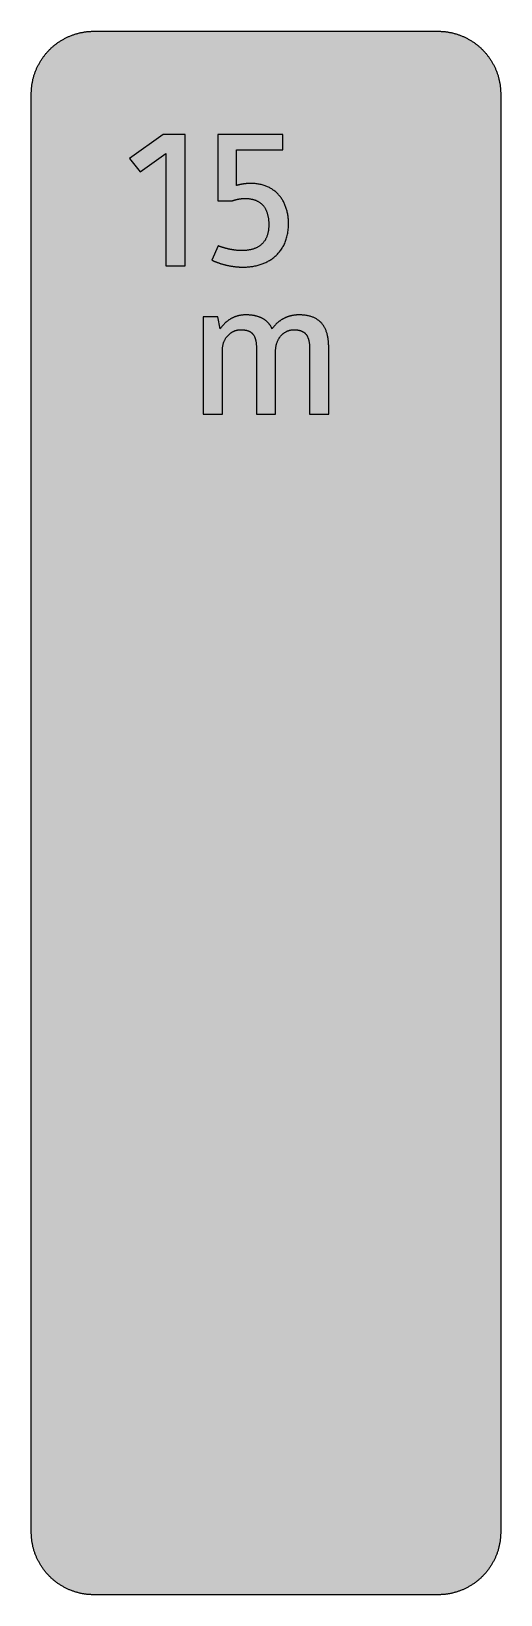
# Model space of a CAD drawing. Header units: millimetres. Extents: x 0 to 106, y 0 to 353.
import ezdxf

# ---------------------------------------------------------------- set-up
doc = ezdxf.new("R2010")
doc.units = ezdxf.units.MM

msp = doc.modelspace()

# ---------------------------------------------------------------- hatches: boundary and pattern name
for color, points in [(254, [(14.1633, 0.0536), (13.9878, 0.0533), (13.8125, 0.0559), (13.6373, 0.061), (13.462, 0.0686), (13.2893, 0.0787), (13.114, 0.0914), (12.9413, 0.1041), (12.7686, 0.1219), (12.5959, 0.1397), (12.4231, 0.16), (12.2504, 0.1829), (12.0777, 0.2057), (11.9075, 0.2337), (11.7373, 0.2616), (11.5672, 0.2921), (11.397, 0.3251), (11.2268, 0.3607), (11.0592, 0.3988), (10.8915, 0.4369), (10.7239, 0.4775), (10.5562, 0.5207), (10.3886, 0.5664), (10.2235, 0.6121), (10.0584, 0.6629), (9.8933, 0.7137), (9.7307, 0.7671), (9.5682, 0.8204), (9.4056, 0.8788), (9.2431, 0.9373), (9.083, 0.9982), (8.923, 1.0617), (8.763, 1.1252), (8.6055, 1.1938), (8.4455, 1.2624), (8.2906, 1.331), (8.1331, 1.4046), (7.9781, 1.4783), (7.8232, 1.5545), (7.6708, 1.6332), (7.5184, 1.7145), (7.366, 1.7958), (7.2161, 1.8796), (7.0663, 1.966), (6.919, 2.0523), (6.7716, 2.1438), (6.6243, 2.2352), (6.4795, 2.3266), (6.3348, 2.4232), (6.19, 2.5197), (6.0477, 2.6187), (5.908, 2.7178), (5.7683, 2.8194), (5.6286, 2.9235), (5.4915, 3.0302), (5.3543, 3.1369), (5.2197, 3.2461), (5.0851, 3.3579), (4.953, 3.4722), (4.8209, 3.5865), (4.6914, 3.7033), (4.5644, 3.8202), (4.4348, 3.9395), (4.3104, 4.0615), (4.1859, 4.1859), (4.0615, 4.3104), (3.9395, 4.4348), (3.8202, 4.5618), (3.7033, 4.6914), (3.5865, 4.8209), (3.4722, 4.953), (3.3579, 5.0851), (3.2487, 5.2197), (3.1369, 5.3543), (3.0302, 5.4915), (2.9235, 5.6286), (2.8194, 5.7683), (2.7178, 5.908), (2.6187, 6.0477), (2.5197, 6.19), (2.4232, 6.3348), (2.3266, 6.477), (2.2352, 6.6243), (2.1438, 6.7691), (2.0523, 6.9164), (1.966, 7.0663), (1.8796, 7.2161), (1.7958, 7.366), (1.7145, 7.5184), (1.6332, 7.6708), (1.5545, 7.8232), (1.4783, 7.9781), (1.4046, 8.1331), (1.331, 8.2906), (1.2598, 8.4455), (1.1913, 8.603), (1.1252, 8.763), (1.0592, 8.923), (0.9982, 9.083), (0.9373, 9.2431), (0.8763, 9.4056), (0.8204, 9.5682), (0.7645, 9.7307), (0.7112, 9.8933), (0.6604, 10.0584), (0.6121, 10.2235), (0.5639, 10.3911), (0.5207, 10.5562), (0.4775, 10.7239), (0.4343, 10.8915), (0.3962, 11.0592), (0.3607, 11.2268), (0.3251, 11.397), (0.2921, 11.5672), (0.2616, 11.7373), (0.2311, 11.9075), (0.2057, 12.0802), (0.1803, 12.2504), (0.1575, 12.4231), (0.1372, 12.5959), (0.1194, 12.7686), (0.1041, 12.9413), (0.0889, 13.1166), (0.0787, 13.2893), (0.0686, 13.4645), (0.061, 13.6373), (0.0559, 13.8125), (0.0508, 13.9878), (0.0508, 14.163), (0.0522, 338.7203), (0.0508, 338.8944), (0.0559, 339.0697), (0.061, 339.2449), (0.0686, 339.4177), (0.0787, 339.5929), (0.0889, 339.7656), (0.1041, 339.9409), (0.1194, 340.1136), (0.1372, 340.2863), (0.1575, 340.4591), (0.1803, 340.6318), (0.2057, 340.802), (0.2311, 340.9747), (0.2616, 341.1449), (0.2921, 341.315), (0.3251, 341.4852), (0.3607, 341.6529), (0.3962, 341.823), (0.4343, 341.9907), (0.4775, 342.1583), (0.5207, 342.326), (0.5639, 342.4911), (0.6121, 342.6562), (0.6604, 342.8213), (0.7112, 342.9864), (0.7645, 343.1515), (0.8204, 343.314), (0.8763, 343.4766), (0.9373, 343.6366), (0.9982, 343.7992), (1.0592, 343.9592), (1.1252, 344.1192), (1.1913, 344.2767), (1.2598, 344.4342), (1.331, 344.5916), (1.4046, 344.7466), (1.4783, 344.9015), (1.5545, 345.0565), (1.6332, 345.2114), (1.7145, 345.3638), (1.7958, 345.5137), (1.8796, 345.6661), (1.966, 345.8134), (2.0523, 345.9632), (2.1438, 346.1106), (2.2352, 346.2579), (2.3266, 346.4027), (2.4232, 346.5474), (2.5197, 346.6897), (2.6187, 346.8319), (2.7178, 346.9742), (2.8194, 347.1139), (2.9235, 347.251), (3.0302, 347.3907), (3.1369, 347.5253), (3.2487, 347.66), (3.3579, 347.7946), (3.4722, 347.9267), (3.5865, 348.0587), (3.7033, 348.1883), (3.8202, 348.3178), (3.9395, 348.4448), (4.0615, 348.5718), (4.1859, 348.6963), (4.3104, 348.8182), (4.4348, 348.9401), (4.5644, 349.0595), (4.6914, 349.1789), (4.8209, 349.2957), (4.953, 349.41), (5.0851, 349.5218), (5.2197, 349.6335), (5.3543, 349.7428), (5.4915, 349.8494), (5.6286, 349.9561), (5.7683, 350.0603), (5.908, 350.1619), (6.0477, 350.2635), (6.19, 350.3625), (6.3348, 350.459), (6.4795, 350.553), (6.6243, 350.647), (6.7716, 350.7384), (6.919, 350.8273), (7.0663, 350.9162), (7.2161, 351.0001), (7.366, 351.0864), (7.5184, 351.1677), (7.6708, 351.2464), (7.8232, 351.3252), (7.9781, 351.4014), (8.1331, 351.4776), (8.2906, 351.5487), (8.4455, 351.6198), (8.6055, 351.6884), (8.763, 351.757), (8.923, 351.8205), (9.083, 351.884), (9.2431, 351.9449), (9.4056, 352.0034), (9.5682, 352.0618), (9.7307, 352.1151), (9.8933, 352.1685), (10.0584, 352.2193), (10.2235, 352.2701), (10.3886, 352.3158), (10.5562, 352.3615), (10.7239, 352.4047), (10.8915, 352.4453), (11.0592, 352.4834), (11.2268, 352.5215), (11.397, 352.5571), (11.5672, 352.5901), (11.7373, 352.6206), (11.9075, 352.6485), (12.0777, 352.6765), (12.2504, 352.6993), (12.4231, 352.7222), (12.5959, 352.7425), (12.7686, 352.7603), (12.9413, 352.7781), (13.114, 352.7908), (13.2893, 352.8035), (13.462, 352.8136), (13.6373, 352.8212), (13.8125, 352.8263), (13.9878, 352.8289), (14.163, 352.8289), (91.7744, 352.8314), (91.948, 352.8289), (92.1233, 352.8263), (92.2985, 352.8212), (92.4738, 352.8136), (92.6465, 352.8035), (92.8218, 352.7908), (92.9945, 352.7781), (93.1672, 352.7603), (93.3399, 352.7425), (93.5126, 352.7222), (93.6854, 352.6993), (93.8581, 352.6765), (94.0283, 352.6485), (94.1984, 352.6206), (94.3686, 352.5901), (94.5388, 352.5571), (94.709, 352.5215), (94.8766, 352.4834), (95.0468, 352.4453), (95.2144, 352.4047), (95.3795, 352.3615), (95.5472, 352.3158), (95.7123, 352.2701), (95.8774, 352.2193), (96.0425, 352.1685), (96.205, 352.1151), (96.3701, 352.0618), (96.5327, 352.0034), (96.6927, 351.9449), (96.8553, 351.884), (97.0153, 351.8205), (97.1728, 351.757), (97.3328, 351.6884), (97.4903, 351.6198), (97.6478, 351.5487), (97.8027, 351.4776), (97.9576, 351.4014), (98.1126, 351.3252), (98.265, 351.2464), (98.4199, 351.1677), (98.5698, 351.0864), (98.7196, 351.0001), (98.8695, 350.9162), (99.0194, 350.8273), (99.1667, 350.7384), (99.314, 350.647), (99.4588, 350.553), (99.6036, 350.459), (99.7458, 350.3625), (99.888, 350.2635), (100.0303, 350.1619), (100.17, 350.0603), (100.3071, 349.9561), (100.4443, 349.8494), (100.5815, 349.7428), (100.7161, 349.6335), (100.8507, 349.5218), (100.9828, 349.41), (101.1149, 349.2957), (101.2444, 349.1789), (101.3739, 349.0595), (101.5009, 348.9401), (101.6279, 348.8182), (101.7524, 348.6963), (101.8743, 348.5718), (101.9962, 348.4448), (102.1156, 348.3178), (102.235, 348.1883), (102.3518, 348.0587), (102.4661, 347.9267), (102.5779, 347.7946), (102.6897, 347.66), (102.7989, 347.5253), (102.9056, 347.3907), (103.0122, 347.251), (103.1164, 347.1139), (103.218, 346.9742), (103.3196, 346.8319), (103.4186, 346.6897), (103.5152, 346.5474), (103.6091, 346.4027), (103.7031, 346.2579), (103.7946, 346.1106), (103.8835, 345.9632), (103.9698, 345.8134), (104.0562, 345.6661), (104.14, 345.5137), (104.2238, 345.3638), (104.3026, 345.2114), (104.3813, 345.0565), (104.4575, 344.9015), (104.5312, 344.7466), (104.6048, 344.5916), (104.6759, 344.4342), (104.7445, 344.2767), (104.8106, 344.1192), (104.8766, 343.9592), (104.9376, 343.7992), (104.9985, 343.6366), (105.0595, 343.4766), (105.1154, 343.314), (105.1712, 343.1515), (105.2246, 342.9864), (105.2754, 342.8213), (105.3236, 342.6562), (105.3719, 342.4911), (105.4151, 342.326), (105.4583, 342.1583), (105.4989, 341.9907), (105.5395, 341.823), (105.5751, 341.6529), (105.6107, 341.4852), (105.6437, 341.315), (105.6742, 341.1449), (105.7021, 340.9747), (105.73, 340.802), (105.7554, 340.6318), (105.7758, 340.4591), (105.7961, 340.2863), (105.8164, 340.1136), (105.8316, 339.9409), (105.8443, 339.7656), (105.857, 339.5929), (105.8672, 339.4177), (105.8748, 339.2449), (105.8799, 339.0697), (105.8824, 338.8944), (105.885, 338.7192), (105.8855, 14.1647), (105.8824, 13.9878), (105.8799, 13.8125), (105.8748, 13.6373), (105.8672, 13.4645), (105.857, 13.2893), (105.8443, 13.1166), (105.8316, 12.9413), (105.8164, 12.7686), (105.7961, 12.5959), (105.7758, 12.4231), (105.7554, 12.2504), (105.73, 12.0802), (105.7021, 11.9075), (105.6742, 11.7373), (105.6437, 11.5672), (105.6107, 11.397), (105.5751, 11.2268), (105.5395, 11.0592), (105.4989, 10.8915), (105.4583, 10.7239), (105.4151, 10.5562), (105.3719, 10.3911), (105.3236, 10.2235), (105.2754, 10.0584), (105.2246, 9.8933), (105.1712, 9.7307), (105.1154, 9.5682), (105.0595, 9.4056), (104.9985, 9.2431), (104.9376, 9.083), (104.8766, 8.923), (104.8106, 8.763), (104.7445, 8.603), (104.6759, 8.4455), (104.6048, 8.2906), (104.5312, 8.1331), (104.4575, 7.9781), (104.3813, 7.8232), (104.3026, 7.6708), (104.2238, 7.5184), (104.14, 7.366), (104.0562, 7.2161), (103.9698, 7.0663), (103.8835, 6.9164), (103.7946, 6.7691), (103.7031, 6.6243), (103.6091, 6.477), (103.5152, 6.3348), (103.4186, 6.19), (103.3196, 6.0477), (103.218, 5.908), (103.1164, 5.7683), (103.0122, 5.6286), (102.9056, 5.4915), (102.7989, 5.3543), (102.6897, 5.2197), (102.5779, 5.0851), (102.4661, 4.953), (102.3518, 4.8209), (102.235, 4.6914), (102.1156, 4.5618), (101.9962, 4.4348), (101.8743, 4.3104), (101.7524, 4.1859), (101.6279, 4.0615), (101.5009, 3.9395), (101.3739, 3.8202), (101.2444, 3.7033), (101.1149, 3.5865), (100.9828, 3.4722), (100.8507, 3.3579), (100.7161, 3.2461), (100.5815, 3.1369), (100.4443, 3.0302), (100.3071, 2.9235), (100.17, 2.8194), (100.0303, 2.7178), (99.888, 2.6187), (99.7458, 2.5197), (99.6036, 2.4232), (99.4588, 2.3266), (99.314, 2.2352), (99.1667, 2.1438), (99.0194, 2.0523), (98.8695, 1.966), (98.7196, 1.8796), (98.5698, 1.7958), (98.4199, 1.7145), (98.265, 1.6332), (98.1126, 1.5545), (97.9576, 1.4783), (97.8027, 1.4046), (97.6478, 1.331), (97.4903, 1.2624), (97.3328, 1.1938), (97.1728, 1.1252), (97.0153, 1.0617), (96.8553, 0.9982), (96.6927, 0.9373), (96.5327, 0.8788), (96.3701, 0.8204), (96.205, 0.7671), (96.0425, 0.7137), (95.8774, 0.6629), (95.7123, 0.6121), (95.5472, 0.5664), (95.3795, 0.5207), (95.2144, 0.4775), (95.0468, 0.4369), (94.8766, 0.3988), (94.709, 0.3607), (94.5388, 0.3251), (94.3686, 0.2921), (94.1984, 0.2616), (94.0283, 0.2337), (93.8581, 0.2057), (93.6854, 0.1829), (93.5126, 0.16), (93.3399, 0.1397), (93.1672, 0.1219), (92.9945, 0.1041), (92.8218, 0.0914), (92.6465, 0.0787), (92.4738, 0.0686), (92.2985, 0.061), (92.1233, 0.0559), (91.948, 0.0533), (91.7727, 0.0533)]), (59, [(30.3982, 299.9147), (34.7169, 299.9147), (34.7169, 329.5481), (29.8055, 329.5481), (22.2292, 324.1294), (24.5992, 321.1227), (30.3982, 325.229)]), (59, [(56.7725, 326.0753), (56.7725, 329.5481), (42.1252, 329.5481), (42.1252, 314.6044), (45.3856, 314.6044), (45.433, 314.6196), (45.4838, 314.6349), (45.532, 314.6501), (45.5803, 314.6654), (45.6311, 314.6781), (45.6794, 314.6933), (45.7276, 314.7085), (45.7759, 314.7212), (45.8241, 314.7365), (45.8699, 314.7492), (45.9181, 314.7619), (45.9664, 314.7746), (46.0146, 314.7873), (46.0604, 314.8), (46.1086, 314.8127), (46.1543, 314.8254), (46.2001, 314.8355), (46.2458, 314.8482), (46.294, 314.8584), (46.3398, 314.8711), (46.3855, 314.8813), (46.4312, 314.8914), (46.4769, 314.9016), (46.5201, 314.9117), (46.5658, 314.9219), (46.6115, 314.9321), (46.6547, 314.9397), (46.7004, 314.9498), (46.7436, 314.9575), (46.7893, 314.9676), (46.8325, 314.9752), (46.8757, 314.9829), (46.9189, 314.9905), (46.9621, 314.9981), (47.0052, 315.0057), (47.0484, 315.0133), (47.0916, 315.021), (47.1348, 315.026), (47.178, 315.0337), (47.2186, 315.0387), (47.2618, 315.0438), (47.3024, 315.0514), (47.3456, 315.0565), (47.3862, 315.0616), (47.4269, 315.0667), (47.4675, 315.0692), (47.5107, 315.0743), (47.5513, 315.0794), (47.592, 315.0819), (47.6326, 315.087), (47.6707, 315.0895), (47.7114, 315.0921), (47.752, 315.0946), (47.7901, 315.0972), (47.8307, 315.0997), (47.8688, 315.1022), (47.9095, 315.1048), (47.9476, 315.1048), (47.9857, 315.1073), (48.0263, 315.1073), (48.0644, 315.1099), (48.1025, 315.1099), (48.1406, 315.1099), (48.1787, 315.1099), (48.3311, 315.1099), (48.4835, 315.1048), (48.6334, 315.0997), (48.7832, 315.0895), (48.9306, 315.0794), (49.0753, 315.0641), (49.2176, 315.0489), (49.3573, 315.0286), (49.497, 315.0083), (49.6341, 314.9829), (49.7713, 314.9549), (49.9034, 314.927), (50.0355, 314.894), (50.165, 314.8584), (50.292, 314.8203), (50.4165, 314.7797), (50.5409, 314.7365), (50.6628, 314.6882), (50.7797, 314.64), (50.8965, 314.5866), (51.0134, 314.5307), (51.1251, 314.4749), (51.2343, 314.4139), (51.3436, 314.3479), (51.4502, 314.2818), (51.5518, 314.2132), (51.6534, 314.1396), (51.7525, 314.0634), (51.849, 313.9846), (51.943, 313.9034), (52.0344, 313.817), (52.1259, 313.7281), (52.2122, 313.6367), (52.2961, 313.5427), (52.3799, 313.4462), (52.4586, 313.3446), (52.5348, 313.2404), (52.611, 313.1337), (52.6821, 313.022), (52.7533, 312.9077), (52.8193, 312.7908), (52.8828, 312.6715), (52.9463, 312.547), (53.0047, 312.42), (53.0606, 312.2905), (53.1139, 312.1558), (53.1647, 312.0187), (53.213, 311.8764), (53.2587, 311.7342), (53.3019, 311.5843), (53.3425, 311.4345), (53.3781, 311.2795), (53.4137, 311.1221), (53.4441, 310.9595), (53.4721, 310.7944), (53.5, 310.6242), (53.5203, 310.4515), (53.5407, 310.2762), (53.5584, 310.0959), (53.5711, 309.913), (53.5813, 309.7251), (53.5889, 309.5346), (53.594, 309.339), (53.5965, 309.1409), (53.594, 308.9453), (53.5889, 308.7522), (53.5788, 308.5617), (53.5661, 308.3789), (53.5508, 308.196), (53.5305, 308.0207), (53.5051, 307.8455), (53.4772, 307.6753), (53.4467, 307.5102), (53.4137, 307.3476), (53.3756, 307.1876), (53.3349, 307.0327), (53.2892, 306.8828), (53.2435, 306.7329), (53.1901, 306.5907), (53.1368, 306.4485), (53.0809, 306.3113), (53.02, 306.1767), (52.9565, 306.0471), (52.8879, 305.9201), (52.8193, 305.7957), (52.7456, 305.6763), (52.6694, 305.5595), (52.5907, 305.4452), (52.5094, 305.3359), (52.4256, 305.2293), (52.3392, 305.1251), (52.2478, 305.0235), (52.1564, 304.927), (52.0598, 304.833), (51.9608, 304.7416), (51.8617, 304.6527), (51.7576, 304.5689), (51.6509, 304.4876), (51.5417, 304.4088), (51.4325, 304.3326), (51.3182, 304.2615), (51.2013, 304.1904), (51.0845, 304.1244), (50.9626, 304.0609), (50.8406, 303.9999), (50.7136, 303.9415), (50.5866, 303.8856), (50.4571, 303.8348), (50.325, 303.784), (50.1904, 303.7383), (50.0558, 303.6926), (49.9161, 303.6519), (49.7764, 303.6138), (49.6341, 303.5783), (49.4919, 303.5452), (49.3446, 303.5148), (49.1973, 303.4868), (49.0474, 303.4614), (48.895, 303.4386), (48.7426, 303.4182), (48.5877, 303.4005), (48.4302, 303.3827), (48.2727, 303.37), (48.1127, 303.3598), (47.9527, 303.3522), (47.7876, 303.3471), (47.625, 303.342), (47.4574, 303.342), (47.371, 303.342), (47.2821, 303.3446), (47.1932, 303.3446), (47.1043, 303.3497), (47.0129, 303.3522), (46.924, 303.3573), (46.8325, 303.3624), (46.7411, 303.3674), (46.6496, 303.3751), (46.5582, 303.3827), (46.4642, 303.3903), (46.3728, 303.4005), (46.2788, 303.4106), (46.1874, 303.4208), (46.0934, 303.4309), (45.9994, 303.4411), (45.908, 303.4538), (45.814, 303.4665), (45.72, 303.4817), (45.626, 303.4944), (45.5346, 303.5097), (45.4406, 303.5249), (45.3492, 303.5402), (45.2552, 303.5554), (45.1637, 303.5732), (45.0723, 303.591), (44.9783, 303.6062), (44.8869, 303.6265), (44.798, 303.6443), (44.7065, 303.6621), (44.6151, 303.6824), (44.5262, 303.7027), (44.4373, 303.7205), (44.3484, 303.7408), (44.262, 303.7637), (44.1757, 303.784), (44.0868, 303.8043), (44.003, 303.8272), (43.9166, 303.85), (43.8328, 303.8704), (43.7515, 303.8932), (43.6677, 303.9161), (43.5864, 303.9389), (43.5077, 303.9618), (43.4264, 303.9847), (43.3502, 304.0101), (43.2714, 304.0329), (43.1952, 304.0558), (43.1216, 304.0812), (43.0479, 304.104), (42.9743, 304.1294), (42.9031, 304.1523), (42.8346, 304.1777), (42.766, 304.2006), (42.6999, 304.226), (42.6339, 304.2488), (42.5704, 304.2742), (42.5069, 304.2971), (42.4459, 304.3225), (42.3875, 304.3479), (42.3291, 304.3707), (42.2732, 304.3961), (42.2199, 304.419), (42.1665, 304.4419), (40.7705, 301.1837), (40.8305, 301.1551), (40.8915, 301.1246), (40.9575, 301.0967), (41.0235, 301.0662), (41.0896, 301.0383), (41.1607, 301.0078), (41.2318, 300.9773), (41.3055, 300.9443), (41.3817, 300.9138), (41.4579, 300.8808), (41.5366, 300.8503), (41.6179, 300.8173), (41.6992, 300.7868), (41.783, 300.7538), (41.8694, 300.7208), (41.9557, 300.6877), (42.0472, 300.6547), (42.1361, 300.6217), (42.23, 300.5887), (42.324, 300.5557), (42.418, 300.5226), (42.5171, 300.4922), (42.6161, 300.4591), (42.7152, 300.4261), (42.8168, 300.3931), (42.9209, 300.3626), (43.0251, 300.3296), (43.1317, 300.2991), (43.241, 300.2686), (43.3502, 300.2382), (43.4619, 300.2077), (43.5737, 300.1772), (43.688, 300.1467), (43.8023, 300.1188), (43.9191, 300.0908), (44.036, 300.0604), (44.1554, 300.035), (44.2773, 300.007), (44.3992, 299.9816), (44.5237, 299.9562), (44.6481, 299.9308), (44.7726, 299.9054), (44.8996, 299.8826), (45.0291, 299.8597), (45.1587, 299.8368), (45.2907, 299.8165), (45.4228, 299.7962), (45.5549, 299.7784), (45.6895, 299.7581), (45.8241, 299.7403), (45.9613, 299.7251), (46.101, 299.7098), (46.2382, 299.6946), (46.3804, 299.6819), (46.5201, 299.6692), (46.6623, 299.659), (46.8071, 299.6489), (46.9519, 299.6413), (47.0967, 299.6336), (47.244, 299.626), (47.3913, 299.6209), (47.5386, 299.6184), (47.6885, 299.6159), (47.8384, 299.6159), (48.0822, 299.6184), (48.326, 299.6235), (48.5699, 299.6336), (48.8112, 299.6489), (49.0525, 299.6692), (49.2938, 299.6921), (49.5325, 299.72), (49.7713, 299.753), (50.0101, 299.7911), (50.2463, 299.8318), (50.48, 299.8775), (50.7136, 299.9283), (50.9448, 299.9816), (51.1759, 300.0426), (51.4045, 300.1061), (51.6306, 300.1747), (51.8541, 300.2483), (52.0751, 300.3245), (52.2961, 300.4083), (52.512, 300.4947), (52.7279, 300.5887), (52.9387, 300.6852), (53.1495, 300.7868), (53.3552, 300.8935), (53.5584, 301.0052), (53.7591, 301.1221), (53.9572, 301.2415), (54.1503, 301.3685), (54.3408, 301.5005), (54.5287, 301.6352), (54.7141, 301.7774), (54.8919, 301.9247), (55.0697, 302.0746), (55.2425, 302.2321), (55.4101, 302.3921), (55.5727, 302.5597), (55.7327, 302.7324), (55.8902, 302.9102), (56.04, 303.0906), (56.1873, 303.2785), (56.327, 303.4716), (56.4642, 303.6697), (56.5963, 303.8754), (56.7233, 304.0837), (56.8452, 304.2996), (56.962, 304.5181), (57.0738, 304.7441), (57.1805, 304.9753), (57.2795, 305.2115), (57.3735, 305.4528), (57.4624, 305.7017), (57.5462, 305.9532), (57.6224, 306.2122), (57.6936, 306.4764), (57.7596, 306.7482), (57.818, 307.0225), (57.8688, 307.3044), (57.9145, 307.5915), (57.9526, 307.8861), (57.9831, 308.1833), (58.0085, 308.4881), (58.0263, 308.8005), (58.039, 309.1155), (58.0415, 309.438), (58.039, 309.6844), (58.0314, 309.9257), (58.0212, 310.167), (58.006, 310.4058), (57.9857, 310.642), (57.9603, 310.8757), (57.9323, 311.1068), (57.8993, 311.3354), (57.8612, 311.5615), (57.818, 311.785), (57.7723, 312.006), (57.7215, 312.2244), (57.6656, 312.4378), (57.6047, 312.6511), (57.5412, 312.862), (57.4751, 313.0677), (57.4015, 313.2709), (57.3253, 313.4741), (57.244, 313.6697), (57.1602, 313.8653), (57.0713, 314.0558), (56.9773, 314.2437), (56.8808, 314.4291), (56.7792, 314.612), (56.6725, 314.7898), (56.5633, 314.9651), (56.449, 315.1353), (56.3296, 315.3029), (56.2077, 315.4655), (56.0832, 315.628), (55.9537, 315.783), (55.819, 315.9354), (55.6819, 316.0852), (55.5396, 316.23), (55.3923, 316.3722), (55.2425, 316.5069), (55.0901, 316.6415), (54.9326, 316.771), (54.77, 316.8955), (54.6049, 317.0149), (54.4373, 317.1317), (54.2646, 317.2435), (54.0868, 317.3501), (53.9064, 317.4543), (53.7235, 317.5508), (53.5356, 317.6448), (53.3425, 317.7362), (53.147, 317.82), (52.9488, 317.9013), (52.7456, 317.975), (52.5399, 318.0461), (52.3291, 318.1121), (52.1157, 318.1706), (51.8998, 318.2264), (51.6788, 318.2772), (51.4528, 318.323), (51.2267, 318.3636), (50.993, 318.3992), (50.7594, 318.4296), (50.5206, 318.4525), (50.2793, 318.4728), (50.0329, 318.4855), (49.784, 318.4957), (49.5325, 318.4982), (49.4843, 318.4982), (49.436, 318.4957), (49.3878, 318.4957), (49.3395, 318.4957), (49.2912, 318.4931), (49.243, 318.4931), (49.1922, 318.4906), (49.1439, 318.4906), (49.0957, 318.4881), (49.0449, 318.4855), (48.9941, 318.483), (48.9458, 318.4804), (48.895, 318.4779), (48.8442, 318.4728), (48.7934, 318.4703), (48.7426, 318.4652), (48.6943, 318.4627), (48.6435, 318.4576), (48.5927, 318.455), (48.5394, 318.45), (48.4886, 318.4449), (48.4378, 318.4398), (48.387, 318.4347), (48.3362, 318.4271), (48.2854, 318.422), (48.2321, 318.4169), (48.1813, 318.4093), (48.1305, 318.4042), (48.0771, 318.3966), (48.0263, 318.389), (47.9755, 318.3839), (47.9222, 318.3763), (47.8714, 318.3687), (47.8206, 318.3611), (47.7698, 318.3534), (47.7164, 318.3433), (47.6656, 318.3357), (47.6148, 318.328), (47.5615, 318.3179), (47.5107, 318.3103), (47.4599, 318.3001), (47.4091, 318.2899), (47.3583, 318.2798), (47.3075, 318.2722), (47.2542, 318.262), (47.2034, 318.2518), (47.1526, 318.2391), (47.1018, 318.229), (47.0535, 318.2188), (47.0027, 318.2087), (46.9519, 318.196), (46.9011, 318.1858), (46.8528, 318.1731), (46.802, 318.1604), (46.7512, 318.1502), (46.703, 318.1375), (46.6547, 318.1248), (46.6039, 318.1121), (46.5557, 318.0994), (46.5074, 318.0867), (46.4591, 318.0715), (46.4109, 318.0588), (46.3626, 318.0461), (46.3144, 318.0309), (46.3158, 326.0753)]), (59, [(55.1286, 266.4008), (55.1286, 280.5822), (55.1282, 280.7411), (55.1332, 280.8961), (55.1434, 281.051), (55.1536, 281.2009), (55.1688, 281.3482), (55.1866, 281.493), (55.2094, 281.6377), (55.2323, 281.7774), (55.2602, 281.9121), (55.2882, 282.0467), (55.3212, 282.1788), (55.3568, 282.3083), (55.3949, 282.4328), (55.4355, 282.5572), (55.4787, 282.6766), (55.5244, 282.7934), (55.5727, 282.9103), (55.6209, 283.022), (55.6743, 283.1313), (55.7301, 283.2379), (55.786, 283.3446), (55.8444, 283.4462), (55.9054, 283.5453), (55.9664, 283.6418), (56.0299, 283.7358), (56.0959, 283.8272), (56.1645, 283.9161), (56.2331, 284.0025), (56.3042, 284.0863), (56.3753, 284.1676), (56.449, 284.2463), (56.5252, 284.3225), (56.6014, 284.3962), (56.6776, 284.4673), (56.7563, 284.5359), (56.835, 284.6019), (56.9163, 284.6654), (56.9976, 284.7264), (57.0789, 284.7848), (57.1627, 284.8407), (57.244, 284.894), (57.3278, 284.9474), (57.4142, 284.9956), (57.498, 285.0439), (57.5843, 285.0871), (57.6707, 285.1277), (57.7571, 285.1683), (57.8409, 285.2064), (57.9272, 285.242), (58.0136, 285.2725), (58.1025, 285.303), (58.1863, 285.3309), (58.2727, 285.3563), (58.359, 285.3817), (58.4454, 285.402), (58.5292, 285.4198), (58.6156, 285.4376), (58.6994, 285.4503), (58.7832, 285.463), (58.867, 285.4731), (58.9483, 285.4808), (59.0296, 285.4858), (59.1109, 285.4909), (59.1922, 285.4909), (59.309, 285.4909), (59.4258, 285.4884), (59.5376, 285.4833), (59.6494, 285.4757), (59.7586, 285.4681), (59.8678, 285.4579), (59.9719, 285.4477), (60.0761, 285.435), (60.1751, 285.4198), (60.2742, 285.402), (60.3707, 285.3817), (60.4672, 285.3614), (60.5587, 285.3385), (60.6501, 285.3131), (60.739, 285.2877), (60.8254, 285.2572), (60.9092, 285.2268), (60.993, 285.1937), (61.0743, 285.1607), (61.1505, 285.1226), (61.2292, 285.0845), (61.3029, 285.0439), (61.3766, 285.0007), (61.4477, 284.955), (61.5163, 284.9067), (61.5823, 284.8585), (61.6483, 284.8077), (61.7093, 284.7543), (61.7703, 284.6984), (61.8312, 284.64), (61.8871, 284.5791), (61.943, 284.5181), (61.9963, 284.4521), (62.0497, 284.386), (62.0979, 284.3174), (62.1462, 284.2463), (62.1944, 284.1727), (62.2376, 284.0965), (62.2808, 284.0177), (62.3214, 283.9364), (62.3595, 283.8526), (62.3976, 283.7688), (62.4332, 283.6799), (62.4662, 283.591), (62.4992, 283.497), (62.5297, 283.403), (62.5577, 283.304), (62.5856, 283.2049), (62.611, 283.1033), (62.6339, 282.9966), (62.6567, 282.89), (62.677, 282.7807), (62.6948, 282.6664), (62.7101, 282.5521), (62.7253, 282.4353), (62.7405, 282.3134), (62.7507, 282.1915), (62.7609, 282.067), (62.771, 281.9375), (62.7786, 281.8079), (62.7837, 281.6733), (62.7863, 281.5387), (62.7888, 281.399), (62.7913, 281.2567), (62.7916, 266.4008), (67.1089, 266.4008), (67.1089, 281.4708), (67.1068, 281.6911), (67.1017, 281.907), (67.0941, 282.1229), (67.0839, 282.3337), (67.0712, 282.542), (67.0535, 282.7477), (67.0357, 282.9484), (67.0128, 283.1465), (66.9874, 283.3421), (66.9595, 283.5351), (66.9265, 283.7231), (66.8934, 283.9085), (66.8553, 284.0914), (66.8147, 284.2717), (66.769, 284.447), (66.7233, 284.6197), (66.6725, 284.7899), (66.6191, 284.955), (66.5607, 285.1201), (66.5023, 285.2776), (66.4388, 285.435), (66.3702, 285.5874), (66.3016, 285.7373), (66.228, 285.8846), (66.1518, 286.0269), (66.0705, 286.1666), (65.9892, 286.3012), (65.9003, 286.4333), (65.8114, 286.5628), (65.7174, 286.6898), (65.6209, 286.8117), (65.5193, 286.9311), (65.4152, 287.0454), (65.3085, 287.1572), (65.1967, 287.2664), (65.0824, 287.3705), (64.9656, 287.4721), (64.8437, 287.5686), (64.7192, 287.6652), (64.5897, 287.7541), (64.4576, 287.843), (64.3204, 287.9242), (64.1807, 288.0055), (64.0385, 288.0817), (63.8912, 288.1554), (63.7413, 288.224), (63.5864, 288.29), (63.4289, 288.351), (63.2663, 288.4094), (63.1012, 288.4627), (62.931, 288.5135), (62.7583, 288.5618), (62.5805, 288.605), (62.4002, 288.6456), (62.2148, 288.6812), (62.0268, 288.7142), (61.8338, 288.7421), (61.6382, 288.7675), (61.4375, 288.7878), (61.2318, 288.8056), (61.0235, 288.8183), (60.8127, 288.8285), (60.5968, 288.8336), (60.3758, 288.8361), (60.2717, 288.8336), (60.165, 288.8336), (60.0608, 288.8285), (59.9542, 288.8234), (59.85, 288.8183), (59.7459, 288.8082), (59.6392, 288.8005), (59.5351, 288.7904), (59.4284, 288.7777), (59.3242, 288.7624), (59.2201, 288.7472), (59.116, 288.732), (59.0118, 288.7142), (58.9077, 288.6939), (58.8035, 288.671), (58.6994, 288.6507), (58.5953, 288.6253), (58.4911, 288.5999), (58.3895, 288.5719), (58.2854, 288.544), (58.1838, 288.5135), (58.0822, 288.4805), (57.9806, 288.4475), (57.879, 288.4145), (57.7774, 288.3764), (57.6783, 288.3383), (57.5767, 288.3002), (57.4777, 288.2595), (57.3786, 288.2163), (57.2821, 288.1706), (57.183, 288.1249), (57.0865, 288.0792), (56.9874, 288.0309), (56.8909, 287.9801), (56.7969, 287.9268), (56.7004, 287.8734), (56.6064, 287.8176), (56.5125, 287.7617), (56.4185, 287.7033), (56.327, 287.6423), (56.2356, 287.5813), (56.1442, 287.5178), (56.0527, 287.4518), (55.9638, 287.3858), (55.8749, 287.3172), (55.7886, 287.2486), (55.6997, 287.1775), (55.6133, 287.1038), (55.5295, 287.0276), (55.4457, 286.9514), (55.3618, 286.8727), (55.278, 286.7939), (55.1967, 286.7127), (55.1155, 286.6288), (55.0367, 286.545), (54.958, 286.4587), (54.8792, 286.3698), (54.803, 286.2783), (54.7268, 286.1869), (54.6532, 286.0929), (54.5795, 285.9989), (54.5059, 285.9024), (54.4347, 285.8033), (54.3662, 285.7017), (54.3179, 285.7983), (54.2722, 285.8948), (54.2214, 285.9888), (54.1706, 286.0802), (54.1198, 286.1691), (54.0664, 286.2605), (54.0106, 286.3469), (53.9547, 286.4333), (53.8963, 286.5171), (53.8378, 286.6009), (53.7769, 286.6822), (53.7134, 286.7609), (53.6499, 286.8397), (53.5864, 286.9184), (53.5178, 286.9921), (53.4518, 287.0683), (53.3806, 287.1394), (53.3095, 287.2105), (53.2384, 287.2791), (53.1622, 287.3477), (53.0885, 287.4137), (53.0098, 287.4797), (52.9336, 287.5432), (52.8523, 287.6042), (52.771, 287.6652), (52.6872, 287.7236), (52.6034, 287.782), (52.517, 287.8379), (52.4307, 287.8938), (52.3418, 287.9446), (52.2503, 287.9979), (52.1589, 288.0462), (52.0649, 288.0944), (51.9709, 288.1427), (51.8744, 288.1884), (51.7754, 288.2316), (51.6763, 288.2722), (51.5747, 288.3129), (51.4731, 288.3535), (51.3664, 288.3916), (51.2623, 288.4272), (51.1556, 288.4627), (51.0464, 288.4957), (50.9346, 288.5262), (50.8229, 288.5567), (50.7086, 288.5846), (50.5943, 288.6126), (50.4774, 288.638), (50.3606, 288.6608), (50.2387, 288.6837), (50.1193, 288.704), (49.9948, 288.7243), (49.8704, 288.7421), (49.7459, 288.7574), (49.6164, 288.7726), (49.4868, 288.7853), (49.3573, 288.798), (49.2252, 288.8082), (49.0906, 288.8158), (48.956, 288.8234), (48.8188, 288.8285), (48.6791, 288.831), (48.5394, 288.8336), (48.3972, 288.8361), (48.293, 288.8336), (48.1914, 288.831), (48.0873, 288.8285), (47.9857, 288.8234), (47.8815, 288.8158), (47.7799, 288.8082), (47.6783, 288.798), (47.5767, 288.7878), (47.4751, 288.7751), (47.3735, 288.7599), (47.2719, 288.7447), (47.1703, 288.7269), (47.0713, 288.7091), (46.9697, 288.6888), (46.8706, 288.6659), (46.7716, 288.6431), (46.67, 288.6177), (46.5709, 288.5923), (46.4744, 288.5643), (46.3753, 288.5338), (46.2788, 288.5034), (46.1797, 288.4729), (46.0832, 288.4373), (45.9867, 288.4018), (45.8902, 288.3662), (45.7962, 288.3256), (45.6997, 288.2875), (45.6057, 288.2443), (45.5117, 288.2011), (45.4177, 288.1579), (45.3238, 288.1097), (45.2323, 288.0639), (45.1409, 288.0131), (45.0494, 287.9623), (44.958, 287.909), (44.8666, 287.8557), (44.7777, 287.7998), (44.6888, 287.7439), (44.5999, 287.6855), (44.5135, 287.6245), (44.4246, 287.561), (44.3382, 287.5001), (44.2544, 287.434), (44.1681, 287.368), (44.0842, 287.2994), (44.0004, 287.2283), (43.9191, 287.1572), (43.8353, 287.086), (43.754, 287.0098), (43.6753, 286.9336), (43.594, 286.8574), (43.5153, 286.7787), (43.4391, 286.6974), (43.3603, 286.6136), (43.2841, 286.5298), (43.2105, 286.446), (43.1343, 286.3571), (43.0606, 286.2682), (42.9895, 286.1793), (42.9158, 286.0878), (42.8473, 285.9938), (42.7761, 285.8973), (42.7076, 285.8008), (42.639, 285.7017), (42.091, 288.4135), (38.8302, 288.4135), (38.8302, 266.4008), (43.1493, 266.4008), (43.1493, 280.8358), (43.1495, 280.985), (43.1546, 281.1297), (43.1648, 281.2745), (43.1749, 281.4168), (43.1902, 281.5565), (43.2079, 281.6936), (43.2308, 281.8257), (43.2537, 281.9578), (43.2816, 282.0873), (43.3121, 282.2143), (43.3451, 282.3388), (43.3807, 282.4582), (43.4188, 282.5775), (43.4619, 282.6944), (43.5051, 282.8087), (43.5508, 282.9204), (43.5991, 283.0297), (43.6499, 283.1338), (43.7032, 283.2379), (43.7566, 283.3395), (43.815, 283.4386), (43.8734, 283.5351), (43.9344, 283.6291), (43.9979, 283.7231), (44.0639, 283.812), (44.13, 283.8983), (44.1985, 283.9822), (44.2671, 284.0634), (44.3382, 284.1447), (44.4119, 284.2209), (44.4856, 284.2971), (44.5592, 284.3682), (44.6354, 284.4394), (44.7142, 284.5079), (44.7929, 284.574), (44.8716, 284.6375), (44.9529, 284.6959), (45.0342, 284.7569), (45.1155, 284.8127), (45.1993, 284.8661), (45.2831, 284.9169), (45.3669, 284.9677), (45.4508, 285.0134), (45.5371, 285.0591), (45.6209, 285.1023), (45.7073, 285.1429), (45.7937, 285.181), (45.88, 285.2166), (45.9638, 285.2496), (46.0502, 285.2801), (46.1366, 285.3106), (46.2229, 285.336), (46.3067, 285.3614), (46.3931, 285.3842), (46.4769, 285.4046), (46.5607, 285.4223), (46.6446, 285.4376), (46.7284, 285.4528), (46.8097, 285.4655), (46.8935, 285.4731), (46.9722, 285.4808), (47.0535, 285.4858), (47.1322, 285.4909), (47.211, 285.4909), (47.3278, 285.4909), (47.4447, 285.4884), (47.559, 285.4833), (47.6707, 285.4782), (47.7799, 285.4706), (47.8866, 285.463), (47.9908, 285.4503), (48.0949, 285.4401), (48.1965, 285.4249), (48.2956, 285.4096), (48.3921, 285.3919), (48.4861, 285.3715), (48.5775, 285.3512), (48.6689, 285.3284), (48.7578, 285.303), (48.8442, 285.275), (48.928, 285.2471), (49.0118, 285.2166), (49.0931, 285.1836), (49.1719, 285.148), (49.2481, 285.1125), (49.3217, 285.0718), (49.3954, 285.0312), (49.4665, 284.988), (49.5351, 284.9423), (49.6011, 284.8966), (49.6672, 284.8458), (49.7307, 284.795), (49.7916, 284.7416), (49.85, 284.6832), (49.9085, 284.6248), (49.9618, 284.5638), (50.0177, 284.5029), (50.0685, 284.4368), (50.1193, 284.3682), (50.1675, 284.2971), (50.2133, 284.226), (50.2564, 284.1498), (50.2996, 284.0736), (50.3403, 283.9923), (50.3809, 283.9085), (50.4165, 283.8247), (50.452, 283.7358), (50.4876, 283.6469), (50.5181, 283.5529), (50.5485, 283.4589), (50.5765, 283.3599), (50.6044, 283.2583), (50.6298, 283.1541), (50.6527, 283.0474), (50.6755, 282.9382), (50.6959, 282.8265), (50.7136, 282.7122), (50.7314, 282.5953), (50.7467, 282.4734), (50.7594, 282.3515), (50.7721, 282.2245), (50.7822, 282.0949), (50.7898, 281.9629), (50.7975, 281.8282), (50.8025, 281.6911), (50.8076, 281.5488), (50.8102, 281.4041), (50.8102, 281.2567), (50.8109, 266.4008)])]:
    msp.add_hatch(color=color).paths.add_polyline_path(points)
h = msp.add_hatch(color=59)
h.paths.add_polyline_path([(14.1633, 3.5814), (13.8887, 3.5839), (13.6169, 3.5941), (13.3477, 3.6119), (13.081, 3.6347), (12.8143, 3.6652), (12.5501, 3.7008), (12.2885, 3.7465), (12.0294, 3.7948), (11.7729, 3.8506), (11.5164, 3.9141), (11.2649, 3.9827), (11.016, 4.0564), (10.7671, 4.1351), (10.5232, 4.2215), (10.2819, 4.3129), (10.0432, 4.412), (9.8069, 4.5161), (9.5733, 4.6228), (9.3447, 4.7371), (9.1186, 4.8565), (8.8951, 4.9809), (8.6741, 5.113), (8.4582, 5.2476), (8.2448, 5.3873), (8.0366, 5.5321), (7.8308, 5.682), (7.6276, 5.8369), (7.4295, 5.9969), (7.2365, 6.1595), (7.046, 6.3297), (6.8605, 6.5024), (6.6777, 6.6802), (6.5024, 6.8605), (6.3271, 7.046), (6.1595, 7.2365), (5.9969, 7.432), (5.8369, 7.6302), (5.682, 7.8308), (5.5321, 8.0366), (5.3873, 8.2448), (5.2451, 8.4582), (5.1105, 8.6741), (4.9809, 8.8951), (4.8565, 9.1186), (4.7371, 9.3447), (4.6228, 9.5758), (4.5136, 9.8069), (4.4094, 10.0432), (4.3129, 10.2819), (4.2215, 10.5232), (4.1351, 10.7696), (4.0538, 11.016), (3.9802, 11.2649), (3.9116, 11.5189), (3.8506, 11.7729), (3.7948, 12.0294), (3.744, 12.2911), (3.7008, 12.5527), (3.6627, 12.8143), (3.6322, 13.081), (3.6093, 13.3502), (3.5916, 13.6195), (3.5814, 13.8913), (3.5789, 14.163), (3.58, 338.7203), (3.5814, 338.9909), (3.5916, 339.2627), (3.6093, 339.532), (3.6322, 339.8012), (3.6627, 340.0679), (3.7008, 340.3295), (3.744, 340.5911), (3.7948, 340.8528), (3.8506, 341.1093), (3.9116, 341.3633), (3.9802, 341.6148), (4.0538, 341.8662), (4.1351, 342.1126), (4.2215, 342.3564), (4.3129, 342.6003), (4.4094, 342.839), (4.5136, 343.0753), (4.6228, 343.3064), (4.7371, 343.5375), (4.8565, 343.7636), (4.9809, 343.9871), (5.1105, 344.2056), (5.2451, 344.424), (5.3873, 344.6348), (5.5321, 344.8456), (5.682, 345.0514), (5.8369, 345.252), (5.9969, 345.4502), (6.1595, 345.6457), (6.3271, 345.8337), (6.5024, 346.0217), (6.6777, 346.202), (6.8605, 346.3798), (7.046, 346.5525), (7.2365, 346.7202), (7.4295, 346.8853), (7.6276, 347.0453), (7.8308, 347.2002), (8.0366, 347.3501), (8.2448, 347.4949), (8.4582, 347.6346), (8.6741, 347.7692), (8.8951, 347.8987), (9.1186, 348.0257), (9.3447, 348.1451), (9.5733, 348.2594), (9.8069, 348.3661), (10.0432, 348.4702), (10.2819, 348.5693), (10.5232, 348.6607), (10.7671, 348.7471), (11.016, 348.8258), (11.2649, 348.902), (11.5164, 348.9681), (11.7729, 349.0316), (12.0294, 349.0874), (12.2885, 349.1382), (12.5501, 349.1814), (12.8143, 349.217), (13.081, 349.2475), (13.3477, 349.2703), (13.6169, 349.2881), (13.8887, 349.2983), (14.163, 349.3033), (91.7744, 349.3036), (92.0471, 349.2983), (92.3188, 349.2881), (92.5881, 349.2703), (92.8548, 349.2475), (93.1215, 349.217), (93.3856, 349.1814), (93.6473, 349.1382), (93.9063, 349.0874), (94.1629, 349.0316), (94.4194, 348.9681), (94.6709, 348.902), (94.9198, 348.8258), (95.1687, 348.7471), (95.4126, 348.6607), (95.6539, 348.5693), (95.8926, 348.4702), (96.1288, 348.3661), (96.3625, 348.2594), (96.5911, 348.1451), (96.8172, 348.0257), (97.0407, 347.8987), (97.2617, 347.7692), (97.4776, 347.6346), (97.6909, 347.4949), (97.8992, 347.3501), (98.105, 347.2002), (98.3082, 347.0453), (98.5063, 346.8853), (98.6993, 346.7202), (98.8898, 346.5525), (99.0752, 346.3798), (99.2581, 346.202), (99.4334, 346.0217), (99.6086, 345.8337), (99.7763, 345.6457), (99.9388, 345.4502), (100.0989, 345.252), (100.2538, 345.0514), (100.4037, 344.8456), (100.5484, 344.6348), (100.6881, 344.424), (100.8253, 344.2056), (100.9548, 343.9871), (101.0793, 343.7636), (101.1987, 343.5375), (101.313, 343.3064), (101.4222, 343.0753), (101.5238, 342.839), (101.6229, 342.6003), (101.7143, 342.3564), (101.8007, 342.1126), (101.8819, 341.8662), (101.9556, 341.6148), (102.0242, 341.3633), (102.0851, 341.1093), (102.141, 340.8528), (102.1918, 340.5911), (102.235, 340.3295), (102.2706, 340.0679), (102.301, 339.8012), (102.3264, 339.532), (102.3417, 339.2627), (102.3518, 338.9909), (102.3569, 338.7192), (102.3578, 14.1647), (102.3518, 13.8913), (102.3417, 13.6195), (102.3264, 13.3502), (102.301, 13.081), (102.2706, 12.8143), (102.235, 12.5527), (102.1918, 12.2911), (102.141, 12.0294), (102.0851, 11.7729), (102.0242, 11.5189), (101.9556, 11.2649), (101.8819, 11.016), (101.8007, 10.7696), (101.7143, 10.5232), (101.6229, 10.2819), (101.5238, 10.0432), (101.4222, 9.8069), (101.313, 9.5758), (101.1987, 9.3447), (101.0793, 9.1186), (100.9548, 8.8951), (100.8253, 8.6741), (100.6881, 8.4582), (100.5484, 8.2448), (100.4037, 8.0366), (100.2538, 7.8308), (100.0989, 7.6302), (99.9388, 7.432), (99.7763, 7.2365), (99.6086, 7.046), (99.4334, 6.8605), (99.2581, 6.6802), (99.0752, 6.5024), (98.8898, 6.3297), (98.6993, 6.1595), (98.5063, 5.9969), (98.3082, 5.8369), (98.105, 5.682), (97.8992, 5.5321), (97.6909, 5.3873), (97.4776, 5.2476), (97.2617, 5.113), (97.0407, 4.9809), (96.8172, 4.8565), (96.5911, 4.7371), (96.3625, 4.6228), (96.1288, 4.5161), (95.8926, 4.412), (95.6539, 4.3129), (95.4126, 4.2215), (95.1687, 4.1351), (94.9198, 4.0564), (94.6709, 3.9827), (94.4194, 3.9141), (94.1629, 3.8506), (93.9063, 3.7948), (93.6473, 3.7465), (93.3856, 3.7008), (93.1215, 3.6652), (92.8548, 3.6347), (92.5881, 3.6119), (92.3188, 3.5941), (92.0471, 3.5839), (91.7727, 3.5789)])
h.paths.add_polyline_path([(91.7744, 8.8731), (91.9099, 8.8748), (92.0445, 8.8798), (92.1791, 8.8875), (92.3138, 8.9002), (92.4484, 8.9154), (92.5779, 8.9332), (92.71, 8.9535), (92.8395, 8.9789), (92.9691, 9.0068), (93.0961, 9.0373), (93.2231, 9.0729), (93.3475, 9.1084), (93.4695, 9.1491), (93.5939, 9.1923), (93.7133, 9.238), (93.8327, 9.2888), (93.9521, 9.3396), (94.0664, 9.3929), (94.1832, 9.4513), (94.295, 9.5098), (94.4067, 9.5733), (94.5185, 9.6368), (94.6252, 9.7053), (94.7318, 9.7765), (94.836, 9.8476), (94.9401, 9.9238), (95.0392, 10), (95.1382, 10.0787), (95.2373, 10.1625), (95.3313, 10.2464), (95.4253, 10.3327), (95.5142, 10.4216), (95.6031, 10.5131), (95.6894, 10.6045), (95.7758, 10.701), (95.8571, 10.7975), (95.9358, 10.8966), (96.0145, 10.9982), (96.0882, 11.0998), (96.1619, 11.2039), (96.2304, 11.3106), (96.299, 11.4198), (96.3651, 11.5291), (96.426, 11.6408), (96.487, 11.7551), (96.5429, 11.8694), (96.5987, 11.9863), (96.6495, 12.1031), (96.6978, 12.2225), (96.7435, 12.3444), (96.7867, 12.4663), (96.8273, 12.5908), (96.8629, 12.7152), (96.8985, 12.8397), (96.9289, 12.9692), (96.9569, 13.0962), (96.9823, 13.2258), (97.0051, 13.3579), (97.0229, 13.4899), (97.0382, 13.622), (97.0483, 13.7566), (97.0585, 13.8913), (97.0636, 14.0259), (97.0661, 14.163), (97.0661, 338.7203), (97.0636, 338.8563), (97.0585, 338.9909), (97.0483, 339.1256), (97.0382, 339.2602), (97.0229, 339.3923), (97.0051, 339.5243), (96.9823, 339.6564), (96.9569, 339.786), (96.9289, 339.913), (96.8985, 340.04), (96.8629, 340.167), (96.8273, 340.2914), (96.7867, 340.4159), (96.7435, 340.5378), (96.6978, 340.6597), (96.6495, 340.7791), (96.5987, 340.8959), (96.5429, 341.0128), (96.487, 341.1271), (96.426, 341.2414), (96.3651, 341.3531), (96.299, 341.4624), (96.2304, 341.5716), (96.1619, 341.6783), (96.0882, 341.7824), (96.0145, 341.884), (95.9358, 341.9856), (95.8571, 342.0847), (95.7758, 342.1812), (95.6894, 342.2777), (95.6031, 342.3691), (95.5142, 342.4606), (95.4253, 342.5495), (95.3313, 342.6358), (95.2373, 342.7197), (95.1382, 342.8009), (95.0392, 342.8822), (94.9401, 342.9584), (94.836, 343.0346), (94.7318, 343.1057), (94.6252, 343.1769), (94.5185, 343.2454), (94.4067, 343.3089), (94.295, 343.3724), (94.1832, 343.4309), (94.0664, 343.4893), (93.9521, 343.5426), (93.8327, 343.5934), (93.7133, 343.6442), (93.5939, 343.6899), (93.4695, 343.7331), (93.3475, 343.7738), (93.2231, 343.8093), (93.0961, 343.8449), (92.9691, 343.8754), (92.8395, 343.9033), (92.71, 343.9287), (92.5779, 343.949), (92.4484, 343.9693), (92.3138, 343.9846), (92.1791, 343.9947), (92.0445, 344.0049), (91.9099, 344.01), (91.7727, 344.01), (14.1633, 344.012), (14.0259, 344.01), (13.8887, 344.0049), (13.7541, 343.9947), (13.622, 343.9846), (13.4874, 343.9693), (13.3553, 343.949), (13.2258, 343.9287), (13.0962, 343.9033), (12.9667, 343.8754), (12.8397, 343.8449), (12.7127, 343.8093), (12.5882, 343.7738), (12.4663, 343.7331), (12.3419, 343.6899), (12.2225, 343.6442), (12.1031, 343.5934), (11.9837, 343.5426), (11.8694, 343.4893), (11.7526, 343.4309), (11.6408, 343.3724), (11.5291, 343.3089), (11.4198, 343.2454), (11.3106, 343.1769), (11.2039, 343.1057), (11.0998, 343.0346), (10.9957, 342.9584), (10.8966, 342.8822), (10.7975, 342.8009), (10.6985, 342.7197), (10.6045, 342.6358), (10.5105, 342.5495), (10.4216, 342.4606), (10.3327, 342.3691), (10.2464, 342.2777), (10.16, 342.1812), (10.0787, 342.0847), (10, 341.9856), (9.9212, 341.884), (9.8476, 341.7824), (9.7739, 341.6783), (9.7053, 341.5716), (9.6368, 341.4624), (9.5707, 341.3531), (9.5098, 341.2414), (9.4488, 341.1271), (9.3929, 341.0128), (9.337, 340.8959), (9.2862, 340.7791), (9.238, 340.6597), (9.1923, 340.5378), (9.1491, 340.4159), (9.1084, 340.2914), (9.0703, 340.167), (9.0373, 340.04), (9.0068, 339.913), (8.9789, 339.786), (8.9535, 339.6564), (8.9306, 339.5243), (8.9129, 339.3923), (8.8976, 339.2602), (8.8849, 339.1256), (8.8773, 338.9909), (8.8722, 338.8563), (8.8697, 338.7192), (8.8717, 14.1647), (8.8722, 14.0259), (8.8773, 13.8913), (8.8849, 13.7566), (8.8976, 13.622), (8.9129, 13.4899), (8.9306, 13.3579), (8.9535, 13.2258), (8.9789, 13.0962), (9.0068, 12.9692), (9.0373, 12.8397), (9.0703, 12.7152), (9.1084, 12.5908), (9.1491, 12.4663), (9.1923, 12.3444), (9.238, 12.2225), (9.2862, 12.1031), (9.337, 11.9863), (9.3929, 11.8694), (9.4488, 11.7551), (9.5098, 11.6408), (9.5707, 11.5291), (9.6368, 11.4198), (9.7053, 11.3106), (9.7739, 11.2039), (9.8476, 11.0998), (9.9212, 10.9982), (10, 10.8966), (10.0787, 10.7975), (10.16, 10.701), (10.2464, 10.6045), (10.3327, 10.5131), (10.4216, 10.4216), (10.5105, 10.3327), (10.6045, 10.2464), (10.6985, 10.1625), (10.7975, 10.0787), (10.8966, 10), (10.9957, 9.9238), (11.0998, 9.8476), (11.2039, 9.7765), (11.3106, 9.7053), (11.4198, 9.6368), (11.5291, 9.5733), (11.6408, 9.5098), (11.7526, 9.4513), (11.8694, 9.3929), (11.9837, 9.3396), (12.1031, 9.2888), (12.2225, 9.238), (12.3419, 9.1923), (12.4663, 9.1491), (12.5882, 9.1084), (12.7127, 9.0729), (12.8397, 9.0373), (12.9667, 9.0068), (13.0962, 8.9789), (13.2258, 8.9535), (13.3553, 8.9332), (13.4874, 8.9154), (13.622, 8.9002), (13.7541, 8.8875), (13.8887, 8.8798), (14.0259, 8.8748), (14.163, 8.8722)], flags=16)
h = msp.add_hatch(color=59)
edge = h.paths.add_edge_path()
edge.add_line((75.7382, 314.6884), (75.7352, 314.2564))
edge.add_line((75.7352, 314.2564), (75.7326, 313.8373))
edge.add_line((75.7326, 313.8373), (75.7276, 313.4284))
edge.add_line((75.7276, 313.4284), (75.7225, 313.0271))
edge.add_line((75.7225, 313.0271), (75.7123, 312.6359))
edge.add_line((75.7123, 312.6359), (75.7022, 312.2524))
edge.add_line((75.7022, 312.2524), (75.6895, 311.8815))
edge.add_line((75.6895, 311.8815), (75.6768, 311.5183))
edge.add_line((75.6768, 311.5183), (75.659, 311.1627))
edge.add_line((75.659, 311.1627), (75.6412, 310.8173))
edge.add_line((75.6412, 310.8173), (75.6209, 310.482))
edge.add_line((75.6209, 310.482), (75.598, 310.1543))
edge.add_line((75.598, 310.1543), (75.5726, 309.8343))
edge.add_line((75.5726, 309.8343), (75.5472, 309.5244))
edge.add_line((75.5472, 309.5244), (75.5167, 309.2247))
edge.add_line((75.5167, 309.2247), (75.4863, 308.93))
edge.add_line((75.4863, 308.93), (75.4532, 308.6456))
edge.add_line((75.4532, 308.6456), (75.4177, 308.3687))
edge.add_line((75.4177, 308.3687), (75.3796, 308.0995))
edge.add_line((75.3796, 308.0995), (75.3415, 307.8404))
edge.add_line((75.3415, 307.8404), (75.2983, 307.5864))
edge.add_line((75.2983, 307.5864), (75.2551, 307.3425))
edge.add_line((75.2551, 307.3425), (75.2069, 307.1063))
edge.add_line((75.2069, 307.1063), (75.1586, 306.8752))
edge.add_line((75.1586, 306.8752), (75.1078, 306.6542))
edge.add_line((75.1078, 306.6542), (75.0545, 306.4383))
edge.add_line((75.0545, 306.4383), (74.9986, 306.2326))
edge.add_line((74.9986, 306.2326), (74.9402, 306.0319))
edge.add_line((74.9402, 306.0319), (74.8792, 305.8414))
edge.add_line((74.8792, 305.8414), (74.8157, 305.656))
edge.add_line((74.8157, 305.656), (74.7522, 305.4756))
edge.add_line((74.7522, 305.4756), (74.6836, 305.3055))
edge.add_line((74.6836, 305.3055), (74.6125, 305.1404))
edge.add_line((74.6125, 305.1404), (74.5414, 304.9829))
edge.add_line((74.5414, 304.9829), (74.4652, 304.8305))
edge.add_line((74.4652, 304.8305), (74.389, 304.6857))
edge.add_line((74.389, 304.6857), (74.3077, 304.546))
edge.add_line((74.3077, 304.546), (74.2239, 304.4139))
edge.add_line((74.2239, 304.4139), (74.1401, 304.2895))
edge.add_line((74.1401, 304.2895), (74.0512, 304.1675))
edge.add_line((74.0512, 304.1675), (73.9623, 304.0558))
edge.add_line((73.9623, 304.0558), (73.8683, 303.9466))
edge.add_line((73.8683, 303.9466), (73.7718, 303.845))
edge.add_line((73.7718, 303.845), (73.6752, 303.7484))
edge.add_line((73.6752, 303.7484), (73.5736, 303.657))
edge.add_line((73.5736, 303.657), (73.4695, 303.5732))
edge.add_line((73.4695, 303.5732), (73.3628, 303.4919))
edge.add_line((73.3628, 303.4919), (73.2536, 303.4182))
edge.add_line((73.2536, 303.4182), (73.1418, 303.3497))
edge.add_line((73.1418, 303.3497), (73.0275, 303.2836))
edge.add_line((73.0275, 303.2836), (72.9107, 303.2252))
edge.add_line((72.9107, 303.2252), (72.7888, 303.1719))
edge.add_line((72.7888, 303.1719), (72.6669, 303.1236))
edge.add_line((72.6669, 303.1236), (72.5399, 303.0779))
edge.add_line((72.5399, 303.0779), (72.4129, 303.0372))
edge.add_line((72.4129, 303.0372), (72.2808, 303.0042))
edge.add_line((72.2808, 303.0042), (72.1462, 302.9737))
edge.add_line((72.1462, 302.9737), (72.009, 302.9458))
edge.add_line((72.009, 302.9458), (71.8693, 302.9255))
edge.add_line((71.8693, 302.9255), (71.7245, 302.9077))
edge.add_line((71.7245, 302.9077), (71.5797, 302.8925))
edge.add_line((71.5797, 302.8925), (71.4299, 302.8848))
edge.add_line((71.4299, 302.8848), (71.2775, 302.8772))
edge.add_line((71.2775, 302.8772), (71.1225, 302.8772))
edge.add_line((71.1225, 302.8772), (70.9676, 302.8772))
edge.add_line((70.9676, 302.8772), (70.8152, 302.8848))
edge.add_line((70.8152, 302.8848), (70.6653, 302.8975))
edge.add_line((70.6653, 302.8975), (70.518, 302.9128))
edge.add_line((70.518, 302.9128), (70.3758, 302.9356))
edge.add_line((70.3758, 302.9356), (70.2361, 302.961))
edge.add_line((70.2361, 302.961), (70.0989, 302.9915))
edge.add_line((70.0989, 302.9915), (69.9643, 303.0271))
edge.add_line((69.9643, 303.0271), (69.8322, 303.0677))
edge.add_line((69.8322, 303.0677), (69.7027, 303.116))
edge.add_line((69.7027, 303.116), (69.5782, 303.1668))
edge.add_line((69.5782, 303.1668), (69.4538, 303.2227))
edge.add_line((69.4538, 303.2227), (69.3344, 303.2836))
edge.add_line((69.3344, 303.2836), (69.2175, 303.3522))
edge.add_line((69.2175, 303.3522), (69.1032, 303.4233))
edge.add_line((69.1032, 303.4233), (68.9889, 303.5021))
edge.add_line((68.9889, 303.5021), (68.8823, 303.5833))
edge.add_line((68.8823, 303.5833), (68.7756, 303.6722))
edge.add_line((68.7756, 303.6722), (68.6714, 303.7662))
edge.add_line((68.6714, 303.7662), (68.5698, 303.8678))
edge.add_line((68.5698, 303.8678), (68.4708, 303.972))
edge.add_line((68.4708, 303.972), (68.3768, 304.0837))
edge.add_line((68.3768, 304.0837), (68.2828, 304.2006))
edge.add_line((68.2828, 304.2006), (68.1914, 304.325))
edge.add_line((68.1914, 304.325), (68.105, 304.4546))
edge.add_line((68.105, 304.4546), (68.0187, 304.5892))
edge.add_line((68.0187, 304.5892), (67.9374, 304.7289))
edge.add_line((67.9374, 304.7289), (67.8561, 304.8762))
edge.add_line((67.8561, 304.8762), (67.7799, 305.0311))
edge.add_line((67.7799, 305.0311), (67.7037, 305.1886))
edge.add_line((67.7037, 305.1886), (67.63, 305.3563))
edge.add_line((67.63, 305.3563), (67.5615, 305.5264))
edge.add_line((67.5615, 305.5264), (67.4929, 305.7042))
edge.add_line((67.4929, 305.7042), (67.4268, 305.8897))
edge.add_line((67.4268, 305.8897), (67.3659, 306.0802))
edge.add_line((67.3659, 306.0802), (67.3049, 306.2783))
edge.add_line((67.3049, 306.2783), (67.2465, 306.484))
edge.add_line((67.2465, 306.484), (67.1906, 306.6948))
edge.add_line((67.1906, 306.6948), (67.1373, 306.9107))
edge.add_line((67.1373, 306.9107), (67.0865, 307.1368))
edge.add_line((67.0865, 307.1368), (67.0382, 307.3679))
edge.add_line((67.0382, 307.3679), (66.99, 307.6042))
edge.add_line((66.99, 307.6042), (66.9468, 307.8505))
edge.add_line((66.9468, 307.8505), (66.9036, 308.102))
edge.add_line((66.9036, 308.102), (66.8655, 308.3611))
edge.add_line((66.8655, 308.3611), (66.8274, 308.6278))
edge.add_line((66.8274, 308.6278), (66.7918, 308.8996))
edge.add_line((66.7918, 308.8996), (66.7588, 309.1815))
edge.add_line((66.7588, 309.1815), (66.7283, 309.4685))
edge.add_line((66.7283, 309.4685), (66.6979, 309.7632))
edge.add_line((66.6979, 309.7632), (66.6725, 310.0654))
edge.add_line((66.6725, 310.0654), (66.6471, 310.3753))
edge.add_line((66.6471, 310.3753), (66.6242, 310.6903))
edge.add_line((66.6242, 310.6903), (66.6039, 311.0154))
edge.add_line((66.6039, 311.0154), (66.5861, 311.3481))
edge.add_line((66.5861, 311.3481), (66.5683, 311.6885))
edge.add_line((66.5683, 311.6885), (66.5556, 312.0365))
edge.add_line((66.5556, 312.0365), (66.5429, 312.3895))
edge.add_line((66.5429, 312.3895), (66.5328, 312.7527))
edge.add_line((66.5328, 312.7527), (66.5226, 313.1236))
edge.add_line((66.5226, 313.1236), (66.5175, 313.502))
edge.add_line((66.5175, 313.502), (66.5124, 313.8907))
edge.add_line((66.5124, 313.8907), (66.5099, 314.2844))
edge.add_line((66.5099, 314.2844), (66.5074, 314.6882))
edge.add_line((66.5074, 314.6882), (66.5099, 315.0972))
edge.add_line((66.5099, 315.0972), (66.5124, 315.4985))
edge.add_line((66.5124, 315.4985), (66.5175, 315.8922))
edge.add_line((66.5175, 315.8922), (66.5251, 316.2783))
edge.add_line((66.5251, 316.2783), (66.5328, 316.6567))
edge.add_line((66.5328, 316.6567), (66.5455, 317.025))
edge.add_line((66.5455, 317.025), (66.5582, 317.3857))
edge.add_line((66.5582, 317.3857), (66.5734, 317.7388))
edge.add_line((66.5734, 317.7388), (66.5912, 318.0842))
edge.add_line((66.5912, 318.0842), (66.609, 318.4195))
edge.add_line((66.609, 318.4195), (66.6318, 318.7497))
edge.add_line((66.6318, 318.7497), (66.6547, 319.0697))
edge.add_line((66.6547, 319.0697), (66.6801, 319.3847))
edge.add_line((66.6801, 319.3847), (66.708, 319.6895))
edge.add_line((66.708, 319.6895), (66.7385, 319.9867))
edge.add_line((66.7385, 319.9867), (66.7715, 320.2788))
edge.add_line((66.7715, 320.2788), (66.8045, 320.5607))
edge.add_line((66.8045, 320.5607), (66.8426, 320.8376))
edge.add_line((66.8426, 320.8376), (66.8807, 321.1043))
edge.add_line((66.8807, 321.1043), (66.9214, 321.3659))
edge.add_line((66.9214, 321.3659), (66.9646, 321.6199))
edge.add_line((66.9646, 321.6199), (67.0103, 321.8663))
edge.add_line((67.0103, 321.8663), (67.0585, 322.1076))
edge.add_line((67.0585, 322.1076), (67.1093, 322.3387))
edge.add_line((67.1093, 322.3387), (67.1601, 322.5648))
edge.add_line((67.1601, 322.5648), (67.216, 322.7832))
edge.add_line((67.216, 322.7832), (67.2719, 322.994))
edge.add_line((67.2719, 322.994), (67.3329, 323.1998))
edge.add_line((67.3329, 323.1998), (67.3938, 323.3979))
edge.add_line((67.3938, 323.3979), (67.4573, 323.5884))
edge.add_line((67.4573, 323.5884), (67.5234, 323.7738))
edge.add_line((67.5234, 323.7738), (67.5919, 323.9516))
edge.add_line((67.5919, 323.9516), (67.6631, 324.1243))
edge.add_line((67.6631, 324.1243), (67.7367, 324.2894))
edge.add_line((67.7367, 324.2894), (67.8129, 324.4494))
edge.add_line((67.8129, 324.4494), (67.8917, 324.6018))
edge.add_line((67.8917, 324.6018), (67.9729, 324.7492))
edge.add_line((67.9729, 324.7492), (68.0568, 324.8889))
edge.add_line((68.0568, 324.8889), (68.1406, 325.0235))
edge.add_line((68.1406, 325.0235), (68.2295, 325.1505))
edge.add_line((68.2295, 325.1505), (68.3209, 325.2749))
edge.add_line((68.3209, 325.2749), (68.4149, 325.3892))
edge.add_line((68.4149, 325.3892), (68.5089, 325.501))
edge.add_line((68.5089, 325.501), (68.6079, 325.6051))
edge.add_line((68.6079, 325.6051), (68.7095, 325.7042))
edge.add_line((68.7095, 325.7042), (68.8111, 325.7982))
edge.add_line((68.8111, 325.7982), (68.9178, 325.8845))
edge.add_line((68.9178, 325.8845), (69.027, 325.9684))
edge.add_line((69.027, 325.9684), (69.1363, 326.0446))
edge.add_line((69.1363, 326.0446), (69.2506, 326.1157))
edge.add_line((69.2506, 326.1157), (69.3674, 326.1817))
edge.add_line((69.3674, 326.1817), (69.4868, 326.2427))
edge.add_line((69.4868, 326.2427), (69.6087, 326.2986))
edge.add_line((69.6087, 326.2986), (69.7306, 326.3494))
edge.add_line((69.7306, 326.3494), (69.8576, 326.3951))
edge.add_line((69.8576, 326.3951), (69.9872, 326.4332))
edge.add_line((69.9872, 326.4332), (70.1192, 326.4687))
edge.add_line((70.1192, 326.4687), (70.2539, 326.4992))
edge.add_line((70.2539, 326.4992), (70.3936, 326.5246))
edge.add_line((70.3936, 326.5246), (70.5333, 326.5449))
edge.add_line((70.5333, 326.5449), (70.6755, 326.5627))
edge.add_line((70.6755, 326.5627), (70.8228, 326.5729))
edge.add_line((70.8228, 326.5729), (70.9701, 326.5805))
edge.add_line((70.9701, 326.5805), (71.1225, 326.583))
edge.add_line((71.1225, 326.583), (71.2724, 326.5805))
edge.add_line((71.2724, 326.5805), (71.4223, 326.5754))
edge.add_line((71.4223, 326.5754), (71.567, 326.5653))
edge.add_line((71.567, 326.5653), (71.7118, 326.55))
edge.add_line((71.7118, 326.55), (71.8515, 326.5322))
edge.add_line((71.8515, 326.5322), (71.9887, 326.5094))
edge.add_line((71.9887, 326.5094), (72.1233, 326.484))
edge.add_line((72.1233, 326.484), (72.2554, 326.451))
edge.add_line((72.2554, 326.451), (72.3849, 326.4154))
edge.add_line((72.3849, 326.4154), (72.5119, 326.3748))
edge.add_line((72.5119, 326.3748), (72.6364, 326.329))
edge.add_line((72.6364, 326.329), (72.7583, 326.2782))
edge.add_line((72.7583, 326.2782), (72.8777, 326.2249))
edge.add_line((72.8777, 326.2249), (72.9945, 326.1639))
edge.add_line((72.9945, 326.1639), (73.1063, 326.0979))
edge.add_line((73.1063, 326.0979), (73.218, 326.0268))
edge.add_line((73.218, 326.0268), (73.3273, 325.9506))
edge.add_line((73.3273, 325.9506), (73.4339, 325.8693))
edge.add_line((73.4339, 325.8693), (73.5355, 325.7829))
edge.add_line((73.5355, 325.7829), (73.6371, 325.6915))
edge.add_line((73.6371, 325.6915), (73.7362, 325.5924))
edge.add_line((73.7362, 325.5924), (73.8302, 325.4883))
edge.add_line((73.8302, 325.4883), (73.9242, 325.3791))
edge.add_line((73.9242, 325.3791), (74.0156, 325.2622))
edge.add_line((74.0156, 325.2622), (74.1045, 325.1403))
edge.add_line((74.1045, 325.1403), (74.1883, 325.0133))
edge.add_line((74.1883, 325.0133), (74.2721, 324.8787))
edge.add_line((74.2721, 324.8787), (74.3534, 324.739))
edge.add_line((74.3534, 324.739), (74.4322, 324.5917))
edge.add_line((74.4322, 324.5917), (74.5084, 324.4367))
edge.add_line((74.5084, 324.4367), (74.582, 324.2767))
edge.add_line((74.582, 324.2767), (74.6531, 324.1116))
edge.add_line((74.6531, 324.1116), (74.7217, 323.9364))
edge.add_line((74.7217, 323.9364), (74.7878, 323.756))
edge.add_line((74.7878, 323.756), (74.8513, 323.5706))
edge.add_line((74.8513, 323.5706), (74.9122, 323.375))
edge.add_line((74.9122, 323.375), (74.9732, 323.1744))
edge.add_line((74.9732, 323.1744), (75.0291, 322.9635))
edge.add_line((75.0291, 322.9635), (75.0849, 322.7476))
edge.add_line((75.0849, 322.7476), (75.1357, 322.5241))
edge.add_line((75.1357, 322.5241), (75.1865, 322.293))
edge.add_line((75.1865, 322.293), (75.2348, 322.0542))
edge.add_line((75.2348, 322.0542), (75.2805, 321.8078))
edge.add_line((75.2805, 321.8078), (75.3237, 321.5538))
edge.add_line((75.3237, 321.5538), (75.3643, 321.2922))
edge.add_line((75.3643, 321.2922), (75.4024, 321.0204))
edge.add_line((75.4024, 321.0204), (75.4405, 320.7436))
edge.add_line((75.4405, 320.7436), (75.4736, 320.4566))
edge.add_line((75.4736, 320.4566), (75.5066, 320.1619))
edge.add_line((75.5066, 320.1619), (75.5371, 319.8597))
edge.add_line((75.5371, 319.8597), (75.565, 319.5472))
edge.add_line((75.565, 319.5472), (75.5904, 319.2272))
edge.add_line((75.5904, 319.2272), (75.6133, 318.8995))
edge.add_line((75.6133, 318.8995), (75.6361, 318.5617))
edge.add_line((75.6361, 318.5617), (75.6539, 318.2137))
edge.add_line((75.6539, 318.2137), (75.6717, 317.8607))
edge.add_line((75.6717, 317.8607), (75.6869, 317.4949))
edge.add_line((75.6869, 317.4949), (75.6996, 317.1215))
edge.add_line((75.6996, 317.1215), (75.7123, 316.7405))
edge.add_line((75.7123, 316.7405), (75.7199, 316.3494))
edge.add_line((75.7199, 316.3494), (75.7276, 315.9481))
edge.add_line((75.7276, 315.9481), (75.7326, 315.5366))
edge.add_line((75.7326, 315.5366), (75.7352, 315.1175))
edge.add_line((75.7352, 315.1175), (75.7377, 314.6882))
edge = h.paths.add_edge_path(flags=16)
edge.add_line((80.1825, 314.6884), (80.1802, 315.1683))
edge.add_line((80.1802, 315.1683), (80.1726, 315.6407))
edge.add_line((80.1726, 315.6407), (80.1649, 316.103))
edge.add_line((80.1649, 316.103), (80.1497, 316.5602))
edge.add_line((80.1497, 316.5602), (80.1345, 317.0098))
edge.add_line((80.1345, 317.0098), (80.1116, 317.4517))
edge.add_line((80.1116, 317.4517), (80.0862, 317.8835))
edge.add_line((80.0862, 317.8835), (80.0583, 318.3103))
edge.add_line((80.0583, 318.3103), (80.0252, 318.7268))
edge.add_line((80.0252, 318.7268), (79.9871, 319.1358))
edge.add_line((79.9871, 319.1358), (79.9465, 319.5396))
edge.add_line((79.9465, 319.5396), (79.9008, 319.9333))
edge.add_line((79.9008, 319.9333), (79.85, 320.3194))
edge.add_line((79.85, 320.3194), (79.7966, 320.6979))
edge.add_line((79.7966, 320.6979), (79.7382, 321.0687))
edge.add_line((79.7382, 321.0687), (79.6773, 321.4319))
edge.add_line((79.6773, 321.4319), (79.6112, 321.7875))
edge.add_line((79.6112, 321.7875), (79.5401, 322.1355))
edge.add_line((79.5401, 322.1355), (79.4639, 322.4759))
edge.add_line((79.4639, 322.4759), (79.3852, 322.8086))
edge.add_line((79.3852, 322.8086), (79.3013, 323.1337))
edge.add_line((79.3013, 323.1337), (79.2124, 323.4512))
edge.add_line((79.2124, 323.4512), (79.121, 323.7586))
edge.add_line((79.121, 323.7586), (79.0219, 324.0608))
edge.add_line((79.0219, 324.0608), (78.9203, 324.3555))
edge.add_line((78.9203, 324.3555), (78.8137, 324.6425))
edge.add_line((78.8137, 324.6425), (78.7044, 324.9219))
edge.add_line((78.7044, 324.9219), (78.5876, 325.1937))
edge.add_line((78.5876, 325.1937), (78.4682, 325.4553))
edge.add_line((78.4682, 325.4553), (78.3438, 325.7118))
edge.add_line((78.3438, 325.7118), (78.2142, 325.9607))
edge.add_line((78.2142, 325.9607), (78.0796, 326.202))
edge.add_line((78.0796, 326.202), (77.9424, 326.4357))
edge.add_line((77.9424, 326.4357), (77.7977, 326.6618))
edge.add_line((77.7977, 326.6618), (77.6503, 326.8802))
edge.add_line((77.6503, 326.8802), (77.4954, 327.091))
edge.add_line((77.4954, 327.091), (77.3379, 327.2942))
edge.add_line((77.3379, 327.2942), (77.1754, 327.4898))
edge.add_line((77.1754, 327.4898), (77.0077, 327.6778))
edge.add_line((77.0077, 327.6778), (76.835, 327.8581))
edge.add_line((76.835, 327.8581), (76.6572, 328.0308))
edge.add_line((76.6572, 328.0308), (76.4743, 328.1959))
edge.add_line((76.4743, 328.1959), (76.2864, 328.356))
edge.add_line((76.2864, 328.356), (76.0933, 328.5058))
edge.add_line((76.0933, 328.5058), (75.8952, 328.6481))
edge.add_line((75.8952, 328.6481), (75.692, 328.7852))
edge.add_line((75.692, 328.7852), (75.4837, 328.9122))
edge.add_line((75.4837, 328.9122), (75.2704, 329.0341))
edge.add_line((75.2704, 329.0341), (75.0519, 329.1484))
edge.add_line((75.0519, 329.1484), (74.8259, 329.2551))
edge.add_line((74.8259, 329.2551), (74.5973, 329.3542))
edge.add_line((74.5973, 329.3542), (74.3636, 329.4456))
edge.add_line((74.3636, 329.4456), (74.1223, 329.5294))
edge.add_line((74.1223, 329.5294), (73.8784, 329.6056))
edge.add_line((73.8784, 329.6056), (73.627, 329.6742))
edge.add_line((73.627, 329.6742), (73.3704, 329.7377))
edge.add_line((73.3704, 329.7377), (73.1088, 329.7911))
edge.add_line((73.1088, 329.7911), (72.8421, 329.8393))
edge.add_line((72.8421, 329.8393), (72.5703, 329.88))
edge.add_line((72.5703, 329.88), (72.2909, 329.9104))
edge.add_line((72.2909, 329.9104), (72.0065, 329.9358))
edge.add_line((72.0065, 329.9358), (71.7169, 329.9562))
edge.add_line((71.7169, 329.9562), (71.4223, 329.9663))
edge.add_line((71.4223, 329.9663), (71.1225, 329.9689))
edge.add_line((71.1225, 329.9689), (70.8203, 329.9663))
edge.add_line((70.8203, 329.9663), (70.5256, 329.9562))
edge.add_line((70.5256, 329.9562), (70.2361, 329.9358))
edge.add_line((70.2361, 329.9358), (69.9516, 329.9104))
edge.add_line((69.9516, 329.9104), (69.6747, 329.88))
edge.add_line((69.6747, 329.88), (69.403, 329.8393))
edge.add_line((69.403, 329.8393), (69.1337, 329.7911))
edge.add_line((69.1337, 329.7911), (68.8721, 329.7377))
edge.add_line((68.8721, 329.7377), (68.6181, 329.6742))
edge.add_line((68.6181, 329.6742), (68.3666, 329.6056))
edge.add_line((68.3666, 329.6056), (68.1203, 329.5294))
edge.add_line((68.1203, 329.5294), (67.8815, 329.4456))
edge.add_line((67.8815, 329.4456), (67.6453, 329.3542))
edge.add_line((67.6453, 329.3542), (67.4167, 329.2551))
edge.add_line((67.4167, 329.2551), (67.1932, 329.1484))
edge.add_line((67.1932, 329.1484), (66.9747, 329.0341))
edge.add_line((66.9747, 329.0341), (66.7614, 328.9122))
edge.add_line((66.7614, 328.9122), (66.5531, 328.7852))
edge.add_line((66.5531, 328.7852), (66.3499, 328.6481))
edge.add_line((66.3499, 328.6481), (66.1518, 328.5058))
edge.add_line((66.1518, 328.5058), (65.9587, 328.356))
edge.add_line((65.9587, 328.356), (65.7708, 328.1959))
edge.add_line((65.7708, 328.1959), (65.5879, 328.0308))
edge.add_line((65.5879, 328.0308), (65.4101, 327.8581))
edge.add_line((65.4101, 327.8581), (65.2374, 327.6778))
edge.add_line((65.2374, 327.6778), (65.0697, 327.4898))
edge.add_line((65.0697, 327.4898), (64.9046, 327.2942))
edge.add_line((64.9046, 327.2942), (64.7471, 327.091))
edge.add_line((64.7471, 327.091), (64.5947, 326.8802))
edge.add_line((64.5947, 326.8802), (64.4449, 326.6618))
edge.add_line((64.4449, 326.6618), (64.3026, 326.4357))
edge.add_line((64.3026, 326.4357), (64.1629, 326.202))
edge.add_line((64.1629, 326.202), (64.0309, 325.9607))
edge.add_line((64.0309, 325.9607), (63.9013, 325.7118))
edge.add_line((63.9013, 325.7118), (63.7769, 325.4553))
edge.add_line((63.7769, 325.4553), (63.6549, 325.1937))
edge.add_line((63.6549, 325.1937), (63.5406, 324.9219))
edge.add_line((63.5406, 324.9219), (63.4289, 324.6425))
edge.add_line((63.4289, 324.6425), (63.3222, 324.3555))
edge.add_line((63.3222, 324.3555), (63.2206, 324.0608))
edge.add_line((63.2206, 324.0608), (63.1241, 323.7586))
edge.add_line((63.1241, 323.7586), (63.0326, 323.4512))
edge.add_line((63.0326, 323.4512), (62.9437, 323.1337))
edge.add_line((62.9437, 323.1337), (62.8599, 322.8086))
edge.add_line((62.8599, 322.8086), (62.7812, 322.4759))
edge.add_line((62.7812, 322.4759), (62.705, 322.1355))
edge.add_line((62.705, 322.1355), (62.6339, 321.7875))
edge.add_line((62.6339, 321.7875), (62.5678, 321.4319))
edge.add_line((62.5678, 321.4319), (62.5043, 321.0687))
edge.add_line((62.5043, 321.0687), (62.4484, 320.6979))
edge.add_line((62.4484, 320.6979), (62.3926, 320.3194))
edge.add_line((62.3926, 320.3194), (62.3443, 319.9333))
edge.add_line((62.3443, 319.9333), (62.2986, 319.5396))
edge.add_line((62.2986, 319.5396), (62.2579, 319.1358))
edge.add_line((62.2579, 319.1358), (62.2198, 318.7268))
edge.add_line((62.2198, 318.7268), (62.1868, 318.3103))
edge.add_line((62.1868, 318.3103), (62.1563, 317.8835))
edge.add_line((62.1563, 317.8835), (62.1309, 317.4517))
edge.add_line((62.1309, 317.4517), (62.1106, 317.0098))
edge.add_line((62.1106, 317.0098), (62.0928, 316.5602))
edge.add_line((62.0928, 316.5602), (62.0801, 316.103))
edge.add_line((62.0801, 316.103), (62.07, 315.6407))
edge.add_line((62.07, 315.6407), (62.0649, 315.1683))
edge.add_line((62.0649, 315.1683), (62.0624, 314.6882))
edge.add_line((62.0624, 314.6882), (62.0649, 314.2056))
edge.add_line((62.0649, 314.2056), (62.07, 313.7357))
edge.add_line((62.07, 313.7357), (62.0801, 313.2709))
edge.add_line((62.0801, 313.2709), (62.0928, 312.8137))
edge.add_line((62.0928, 312.8137), (62.1106, 312.3667))
edge.add_line((62.1106, 312.3667), (62.1309, 311.9247))
edge.add_line((62.1309, 311.9247), (62.1563, 311.4929))
edge.add_line((62.1563, 311.4929), (62.1868, 311.0687))
edge.add_line((62.1868, 311.0687), (62.2198, 310.6522))
edge.add_line((62.2198, 310.6522), (62.2579, 310.2432))
edge.add_line((62.2579, 310.2432), (62.2986, 309.8419))
edge.add_line((62.2986, 309.8419), (62.3443, 309.4482))
edge.add_line((62.3443, 309.4482), (62.3926, 309.0647))
edge.add_line((62.3926, 309.0647), (62.4484, 308.6862))
edge.add_line((62.4484, 308.6862), (62.5043, 308.3154))
edge.add_line((62.5043, 308.3154), (62.5678, 307.9547))
edge.add_line((62.5678, 307.9547), (62.6339, 307.6016))
edge.add_line((62.6339, 307.6016), (62.705, 307.2536))
edge.add_line((62.705, 307.2536), (62.7812, 306.9158))
edge.add_line((62.7812, 306.9158), (62.8599, 306.5856))
edge.add_line((62.8599, 306.5856), (62.9437, 306.2605))
edge.add_line((62.9437, 306.2605), (63.0326, 305.9455))
edge.add_line((63.0326, 305.9455), (63.1241, 305.6382))
edge.add_line((63.1241, 305.6382), (63.2206, 305.3385))
edge.add_line((63.2206, 305.3385), (63.3222, 305.0464))
edge.add_line((63.3222, 305.0464), (63.4289, 304.7619))
edge.add_line((63.4289, 304.7619), (63.5406, 304.485))
edge.add_line((63.5406, 304.485), (63.6549, 304.2158))
edge.add_line((63.6549, 304.2158), (63.7769, 303.9542))
edge.add_line((63.7769, 303.9542), (63.9013, 303.7002))
edge.add_line((63.9013, 303.7002), (64.0309, 303.4538))
edge.add_line((64.0309, 303.4538), (64.1629, 303.215))
edge.add_line((64.1629, 303.215), (64.3026, 302.9839))
edge.add_line((64.3026, 302.9839), (64.4449, 302.7578))
edge.add_line((64.4449, 302.7578), (64.5947, 302.5419))
edge.add_line((64.5947, 302.5419), (64.7471, 302.3337))
edge.add_line((64.7471, 302.3337), (64.9046, 302.133))
edge.add_line((64.9046, 302.133), (65.0697, 301.94))
edge.add_line((65.0697, 301.94), (65.2374, 301.752))
edge.add_line((65.2374, 301.752), (65.4101, 301.5742))
edge.add_line((65.4101, 301.5742), (65.5879, 301.4015))
edge.add_line((65.5879, 301.4015), (65.7708, 301.2389))
edge.add_line((65.7708, 301.2389), (65.9587, 301.0814))
edge.add_line((65.9587, 301.0814), (66.1518, 300.9341))
edge.add_line((66.1518, 300.9341), (66.3499, 300.7919))
edge.add_line((66.3499, 300.7919), (66.5531, 300.6573))
edge.add_line((66.5531, 300.6573), (66.7614, 300.5303))
edge.add_line((66.7614, 300.5303), (66.9747, 300.4109))
edge.add_line((66.9747, 300.4109), (67.1932, 300.2991))
edge.add_line((67.1932, 300.2991), (67.4167, 300.195))
edge.add_line((67.4167, 300.195), (67.6453, 300.0959))
edge.add_line((67.6453, 300.0959), (67.8815, 300.007))
edge.add_line((67.8815, 300.007), (68.1203, 299.9232))
edge.add_line((68.1203, 299.9232), (68.3666, 299.847))
edge.add_line((68.3666, 299.847), (68.6181, 299.7784))
edge.add_line((68.6181, 299.7784), (68.8721, 299.7175))
edge.add_line((68.8721, 299.7175), (69.1337, 299.6641))
edge.add_line((69.1337, 299.6641), (69.403, 299.6184))
edge.add_line((69.403, 299.6184), (69.6747, 299.5778))
edge.add_line((69.6747, 299.5778), (69.9516, 299.5447))
edge.add_line((69.9516, 299.5447), (70.2361, 299.5219))
edge.add_line((70.2361, 299.5219), (70.5256, 299.5041))
edge.add_line((70.5256, 299.5041), (70.8203, 299.4914))
edge.add_line((70.8203, 299.4914), (71.1225, 299.4889))
edge.add_line((71.1225, 299.4889), (71.4223, 299.4914))
edge.add_line((71.4223, 299.4914), (71.7169, 299.5041))
edge.add_line((71.7169, 299.5041), (72.0065, 299.5219))
edge.add_line((72.0065, 299.5219), (72.2909, 299.5447))
edge.add_line((72.2909, 299.5447), (72.5703, 299.5778))
edge.add_line((72.5703, 299.5778), (72.8421, 299.6184))
edge.add_line((72.8421, 299.6184), (73.1088, 299.6641))
edge.add_line((73.1088, 299.6641), (73.3704, 299.7175))
edge.add_line((73.3704, 299.7175), (73.627, 299.7784))
edge.add_line((73.627, 299.7784), (73.8784, 299.847))
edge.add_line((73.8784, 299.847), (74.1223, 299.9232))
edge.add_line((74.1223, 299.9232), (74.3636, 300.007))
edge.add_line((74.3636, 300.007), (74.5973, 300.0959))
edge.add_line((74.5973, 300.0959), (74.8259, 300.195))
edge.add_line((74.8259, 300.195), (75.0519, 300.2991))
edge.add_line((75.0519, 300.2991), (75.2704, 300.4109))
edge.add_line((75.2704, 300.4109), (75.4837, 300.5303))
edge.add_line((75.4837, 300.5303), (75.692, 300.6573))
edge.add_line((75.692, 300.6573), (75.8952, 300.7919))
edge.add_line((75.8952, 300.7919), (76.0933, 300.9341))
edge.add_line((76.0933, 300.9341), (76.2864, 301.0814))
edge.add_line((76.2864, 301.0814), (76.4743, 301.2389))
edge.add_line((76.4743, 301.2389), (76.6572, 301.4015))
edge.add_line((76.6572, 301.4015), (76.835, 301.5742))
edge.add_line((76.835, 301.5742), (77.0077, 301.752))
edge.add_line((77.0077, 301.752), (77.1754, 301.94))
edge.add_line((77.1754, 301.94), (77.3379, 302.133))
edge.add_line((77.3379, 302.133), (77.4954, 302.3337))
edge.add_line((77.4954, 302.3337), (77.6503, 302.5419))
edge.add_line((77.6503, 302.5419), (77.7977, 302.7578))
edge.add_line((77.7977, 302.7578), (77.9424, 302.9839))
edge.add_line((77.9424, 302.9839), (78.0796, 303.215))
edge.add_line((78.0796, 303.215), (78.2142, 303.4538))
edge.add_line((78.2142, 303.4538), (78.3438, 303.7002))
edge.add_line((78.3438, 303.7002), (78.4682, 303.9542))
edge.add_line((78.4682, 303.9542), (78.5876, 304.2158))
edge.add_line((78.5876, 304.2158), (78.7044, 304.485))
edge.add_line((78.7044, 304.485), (78.8137, 304.7619))
edge.add_line((78.8137, 304.7619), (78.9203, 305.0464))
edge.add_line((78.9203, 305.0464), (79.0219, 305.3385))
edge.add_line((79.0219, 305.3385), (79.121, 305.6382))
edge.add_line((79.121, 305.6382), (79.2124, 305.9455))
edge.add_line((79.2124, 305.9455), (79.3013, 306.2605))
edge.add_line((79.3013, 306.2605), (79.3852, 306.5856))
edge.add_line((79.3852, 306.5856), (79.4639, 306.9158))
edge.add_line((79.4639, 306.9158), (79.5401, 307.2536))
edge.add_line((79.5401, 307.2536), (79.6112, 307.6016))
edge.add_line((79.6112, 307.6016), (79.6773, 307.9547))
edge.add_line((79.6773, 307.9547), (79.7382, 308.3154))
edge.add_line((79.7382, 308.3154), (79.7966, 308.6862))
edge.add_line((79.7966, 308.6862), (79.85, 309.0647))
edge.add_line((79.85, 309.0647), (79.9008, 309.4482))
edge.add_line((79.9008, 309.4482), (79.9465, 309.8419))
edge.add_line((79.9465, 309.8419), (79.9871, 310.2432))
edge.add_line((79.9871, 310.2432), (80.0252, 310.6522))
edge.add_line((80.0252, 310.6522), (80.0583, 311.0687))
edge.add_line((80.0583, 311.0687), (80.0862, 311.4929))
edge.add_line((80.0862, 311.4929), (80.1116, 311.9247))
edge.add_line((80.1116, 311.9247), (80.1345, 312.3667))
edge.add_line((80.1345, 312.3667), (80.1497, 312.8137))
edge.add_line((80.1497, 312.8137), (80.1649, 313.2709))
edge.add_line((80.1649, 313.2709), (80.1726, 313.7357))
edge.add_line((80.1726, 313.7357), (80.1802, 314.2056))
edge.add_line((80.1802, 314.2056), (80.1802, 314.6882))
h = msp.add_hatch(color=22)
h.paths.add_polyline_path([(97.0661, 21.2203), (97.0661, 58.2619), (8.8717, 109.4147), (8.8717, 72.3731)])
h.paths.add_polyline_path([(97.0661, 98.8314), (97.0661, 135.8731), (8.8717, 187.0258), (8.8717, 149.9842)], flags=16)
h.paths.add_polyline_path([(97.0661, 176.4425), (97.0661, 213.4842), (8.8717, 264.637), (8.8717, 227.5953)], flags=16)

# ---------------------------------------------------------------- linework, layer by layer
at = {"color": 254}
msp.add_lwpolyline([(14.1633, 0.0536), (13.9878, 0.0533), (13.8125, 0.0559), (13.6373, 0.061), (13.462, 0.0686), (13.2893, 0.0787), (13.114, 0.0914), (12.9413, 0.1041), (12.7686, 0.1219), (12.5959, 0.1397), (12.4231, 0.16), (12.2504, 0.1829), (12.0777, 0.2057), (11.9075, 0.2337), (11.7373, 0.2616), (11.5672, 0.2921), (11.397, 0.3251), (11.2268, 0.3607), (11.0592, 0.3988), (10.8915, 0.4369), (10.7239, 0.4775), (10.5562, 0.5207), (10.3886, 0.5664), (10.2235, 0.6121), (10.0584, 0.6629), (9.8933, 0.7137), (9.7307, 0.7671), (9.5682, 0.8204), (9.4056, 0.8788), (9.2431, 0.9373), (9.083, 0.9982), (8.923, 1.0617), (8.763, 1.1252), (8.6055, 1.1938), (8.4455, 1.2624), (8.2906, 1.331), (8.1331, 1.4046), (7.9781, 1.4783), (7.8232, 1.5545), (7.6708, 1.6332), (7.5184, 1.7145), (7.366, 1.7958), (7.2161, 1.8796), (7.0663, 1.966), (6.919, 2.0523), (6.7716, 2.1438), (6.6243, 2.2352), (6.4795, 2.3266), (6.3348, 2.4232), (6.19, 2.5197), (6.0477, 2.6187), (5.908, 2.7178), (5.7683, 2.8194), (5.6286, 2.9235), (5.4915, 3.0302), (5.3543, 3.1369), (5.2197, 3.2461), (5.0851, 3.3579), (4.953, 3.4722), (4.8209, 3.5865), (4.6914, 3.7033), (4.5644, 3.8202), (4.4348, 3.9395), (4.3104, 4.0615), (4.1859, 4.1859), (4.0615, 4.3104), (3.9395, 4.4348), (3.8202, 4.5618), (3.7033, 4.6914), (3.5865, 4.8209), (3.4722, 4.953), (3.3579, 5.0851), (3.2487, 5.2197), (3.1369, 5.3543), (3.0302, 5.4915), (2.9235, 5.6286), (2.8194, 5.7683), (2.7178, 5.908), (2.6187, 6.0477), (2.5197, 6.19), (2.4232, 6.3348), (2.3266, 6.477), (2.2352, 6.6243), (2.1438, 6.7691), (2.0523, 6.9164), (1.966, 7.0663), (1.8796, 7.2161), (1.7958, 7.366), (1.7145, 7.5184), (1.6332, 7.6708), (1.5545, 7.8232), (1.4783, 7.9781), (1.4046, 8.1331), (1.331, 8.2906), (1.2598, 8.4455), (1.1913, 8.603), (1.1252, 8.763), (1.0592, 8.923), (0.9982, 9.083), (0.9373, 9.2431), (0.8763, 9.4056), (0.8204, 9.5682), (0.7645, 9.7307), (0.7112, 9.8933), (0.6604, 10.0584), (0.6121, 10.2235), (0.5639, 10.3911), (0.5207, 10.5562), (0.4775, 10.7239), (0.4343, 10.8915), (0.3962, 11.0592), (0.3607, 11.2268), (0.3251, 11.397), (0.2921, 11.5672), (0.2616, 11.7373), (0.2311, 11.9075), (0.2057, 12.0802), (0.1803, 12.2504), (0.1575, 12.4231), (0.1372, 12.5959), (0.1194, 12.7686), (0.1041, 12.9413), (0.0889, 13.1166), (0.0787, 13.2893), (0.0686, 13.4645), (0.061, 13.6373), (0.0559, 13.8125), (0.0508, 13.9878), (0.0508, 14.163), (0.0522, 338.7203), (0.0508, 338.8944), (0.0559, 339.0697), (0.061, 339.2449), (0.0686, 339.4177), (0.0787, 339.5929), (0.0889, 339.7656), (0.1041, 339.9409), (0.1194, 340.1136), (0.1372, 340.2863), (0.1575, 340.4591), (0.1803, 340.6318), (0.2057, 340.802), (0.2311, 340.9747), (0.2616, 341.1449), (0.2921, 341.315), (0.3251, 341.4852), (0.3607, 341.6529), (0.3962, 341.823), (0.4343, 341.9907), (0.4775, 342.1583), (0.5207, 342.326), (0.5639, 342.4911), (0.6121, 342.6562), (0.6604, 342.8213), (0.7112, 342.9864), (0.7645, 343.1515), (0.8204, 343.314), (0.8763, 343.4766), (0.9373, 343.6366), (0.9982, 343.7992), (1.0592, 343.9592), (1.1252, 344.1192), (1.1913, 344.2767), (1.2598, 344.4342), (1.331, 344.5916), (1.4046, 344.7466), (1.4783, 344.9015), (1.5545, 345.0565), (1.6332, 345.2114), (1.7145, 345.3638), (1.7958, 345.5137), (1.8796, 345.6661), (1.966, 345.8134), (2.0523, 345.9632), (2.1438, 346.1106), (2.2352, 346.2579), (2.3266, 346.4027), (2.4232, 346.5474), (2.5197, 346.6897), (2.6187, 346.8319), (2.7178, 346.9742), (2.8194, 347.1139), (2.9235, 347.251), (3.0302, 347.3907), (3.1369, 347.5253), (3.2487, 347.66), (3.3579, 347.7946), (3.4722, 347.9267), (3.5865, 348.0587), (3.7033, 348.1883), (3.8202, 348.3178), (3.9395, 348.4448), (4.0615, 348.5718), (4.1859, 348.6963), (4.3104, 348.8182), (4.4348, 348.9401), (4.5644, 349.0595), (4.6914, 349.1789), (4.8209, 349.2957), (4.953, 349.41), (5.0851, 349.5218), (5.2197, 349.6335), (5.3543, 349.7428), (5.4915, 349.8494), (5.6286, 349.9561), (5.7683, 350.0603), (5.908, 350.1619), (6.0477, 350.2635), (6.19, 350.3625), (6.3348, 350.459), (6.4795, 350.553), (6.6243, 350.647), (6.7716, 350.7384), (6.919, 350.8273), (7.0663, 350.9162), (7.2161, 351.0001), (7.366, 351.0864), (7.5184, 351.1677), (7.6708, 351.2464), (7.8232, 351.3252), (7.9781, 351.4014), (8.1331, 351.4776), (8.2906, 351.5487), (8.4455, 351.6198), (8.6055, 351.6884), (8.763, 351.757), (8.923, 351.8205), (9.083, 351.884), (9.2431, 351.9449), (9.4056, 352.0034), (9.5682, 352.0618), (9.7307, 352.1151), (9.8933, 352.1685), (10.0584, 352.2193), (10.2235, 352.2701), (10.3886, 352.3158), (10.5562, 352.3615), (10.7239, 352.4047), (10.8915, 352.4453), (11.0592, 352.4834), (11.2268, 352.5215), (11.397, 352.5571), (11.5672, 352.5901), (11.7373, 352.6206), (11.9075, 352.6485), (12.0777, 352.6765), (12.2504, 352.6993), (12.4231, 352.7222), (12.5959, 352.7425), (12.7686, 352.7603), (12.9413, 352.7781), (13.114, 352.7908), (13.2893, 352.8035), (13.462, 352.8136), (13.6373, 352.8212), (13.8125, 352.8263), (13.9878, 352.8289), (14.163, 352.8289), (91.7744, 352.8314), (91.948, 352.8289), (92.1233, 352.8263), (92.2985, 352.8212), (92.4738, 352.8136), (92.6465, 352.8035), (92.8218, 352.7908), (92.9945, 352.7781), (93.1672, 352.7603), (93.3399, 352.7425), (93.5126, 352.7222), (93.6854, 352.6993), (93.8581, 352.6765), (94.0283, 352.6485), (94.1984, 352.6206), (94.3686, 352.5901), (94.5388, 352.5571), (94.709, 352.5215), (94.8766, 352.4834), (95.0468, 352.4453), (95.2144, 352.4047), (95.3795, 352.3615), (95.5472, 352.3158), (95.7123, 352.2701), (95.8774, 352.2193), (96.0425, 352.1685), (96.205, 352.1151), (96.3701, 352.0618), (96.5327, 352.0034), (96.6927, 351.9449), (96.8553, 351.884), (97.0153, 351.8205), (97.1728, 351.757), (97.3328, 351.6884), (97.4903, 351.6198), (97.6478, 351.5487), (97.8027, 351.4776), (97.9576, 351.4014), (98.1126, 351.3252), (98.265, 351.2464), (98.4199, 351.1677), (98.5698, 351.0864), (98.7196, 351.0001), (98.8695, 350.9162), (99.0194, 350.8273), (99.1667, 350.7384), (99.314, 350.647), (99.4588, 350.553), (99.6036, 350.459), (99.7458, 350.3625), (99.888, 350.2635), (100.0303, 350.1619), (100.17, 350.0603), (100.3071, 349.9561), (100.4443, 349.8494), (100.5815, 349.7428), (100.7161, 349.6335), (100.8507, 349.5218), (100.9828, 349.41), (101.1149, 349.2957), (101.2444, 349.1789), (101.3739, 349.0595), (101.5009, 348.9401), (101.6279, 348.8182), (101.7524, 348.6963), (101.8743, 348.5718), (101.9962, 348.4448), (102.1156, 348.3178), (102.235, 348.1883), (102.3518, 348.0587), (102.4661, 347.9267), (102.5779, 347.7946), (102.6897, 347.66), (102.7989, 347.5253), (102.9056, 347.3907), (103.0122, 347.251), (103.1164, 347.1139), (103.218, 346.9742), (103.3196, 346.8319), (103.4186, 346.6897), (103.5152, 346.5474), (103.6091, 346.4027), (103.7031, 346.2579), (103.7946, 346.1106), (103.8835, 345.9632), (103.9698, 345.8134), (104.0562, 345.6661), (104.14, 345.5137), (104.2238, 345.3638), (104.3026, 345.2114), (104.3813, 345.0565), (104.4575, 344.9015), (104.5312, 344.7466), (104.6048, 344.5916), (104.6759, 344.4342), (104.7445, 344.2767), (104.8106, 344.1192), (104.8766, 343.9592), (104.9376, 343.7992), (104.9985, 343.6366), (105.0595, 343.4766), (105.1154, 343.314), (105.1712, 343.1515), (105.2246, 342.9864), (105.2754, 342.8213), (105.3236, 342.6562), (105.3719, 342.4911), (105.4151, 342.326), (105.4583, 342.1583), (105.4989, 341.9907), (105.5395, 341.823), (105.5751, 341.6529), (105.6107, 341.4852), (105.6437, 341.315), (105.6742, 341.1449), (105.7021, 340.9747), (105.73, 340.802), (105.7554, 340.6318), (105.7758, 340.4591), (105.7961, 340.2863), (105.8164, 340.1136), (105.8316, 339.9409), (105.8443, 339.7656), (105.857, 339.5929), (105.8672, 339.4177), (105.8748, 339.2449), (105.8799, 339.0697), (105.8824, 338.8944), (105.885, 338.7192), (105.8855, 14.1647), (105.8824, 13.9878), (105.8799, 13.8125), (105.8748, 13.6373), (105.8672, 13.4645), (105.857, 13.2893), (105.8443, 13.1166), (105.8316, 12.9413), (105.8164, 12.7686), (105.7961, 12.5959), (105.7758, 12.4231), (105.7554, 12.2504), (105.73, 12.0802), (105.7021, 11.9075), (105.6742, 11.7373), (105.6437, 11.5672), (105.6107, 11.397), (105.5751, 11.2268), (105.5395, 11.0592), (105.4989, 10.8915), (105.4583, 10.7239), (105.4151, 10.5562), (105.3719, 10.3911), (105.3236, 10.2235), (105.2754, 10.0584), (105.2246, 9.8933), (105.1712, 9.7307), (105.1154, 9.5682), (105.0595, 9.4056), (104.9985, 9.2431), (104.9376, 9.083), (104.8766, 8.923), (104.8106, 8.763), (104.7445, 8.603), (104.6759, 8.4455), (104.6048, 8.2906), (104.5312, 8.1331), (104.4575, 7.9781), (104.3813, 7.8232), (104.3026, 7.6708), (104.2238, 7.5184), (104.14, 7.366), (104.0562, 7.2161), (103.9698, 7.0663), (103.8835, 6.9164), (103.7946, 6.7691), (103.7031, 6.6243), (103.6091, 6.477), (103.5152, 6.3348), (103.4186, 6.19), (103.3196, 6.0477), (103.218, 5.908), (103.1164, 5.7683), (103.0122, 5.6286), (102.9056, 5.4915), (102.7989, 5.3543), (102.6897, 5.2197), (102.5779, 5.0851), (102.4661, 4.953), (102.3518, 4.8209), (102.235, 4.6914), (102.1156, 4.5618), (101.9962, 4.4348), (101.8743, 4.3104), (101.7524, 4.1859), (101.6279, 4.0615), (101.5009, 3.9395), (101.3739, 3.8202), (101.2444, 3.7033), (101.1149, 3.5865), (100.9828, 3.4722), (100.8507, 3.3579), (100.7161, 3.2461), (100.5815, 3.1369), (100.4443, 3.0302), (100.3071, 2.9235), (100.17, 2.8194), (100.0303, 2.7178), (99.888, 2.6187), (99.7458, 2.5197), (99.6036, 2.4232), (99.4588, 2.3266), (99.314, 2.2352), (99.1667, 2.1438), (99.0194, 2.0523), (98.8695, 1.966), (98.7196, 1.8796), (98.5698, 1.7958), (98.4199, 1.7145), (98.265, 1.6332), (98.1126, 1.5545), (97.9576, 1.4783), (97.8027, 1.4046), (97.6478, 1.331), (97.4903, 1.2624), (97.3328, 1.1938), (97.1728, 1.1252), (97.0153, 1.0617), (96.8553, 0.9982), (96.6927, 0.9373), (96.5327, 0.8788), (96.3701, 0.8204), (96.205, 0.7671), (96.0425, 0.7137), (95.8774, 0.6629), (95.7123, 0.6121), (95.5472, 0.5664), (95.3795, 0.5207), (95.2144, 0.4775), (95.0468, 0.4369), (94.8766, 0.3988), (94.709, 0.3607), (94.5388, 0.3251), (94.3686, 0.2921), (94.1984, 0.2616), (94.0283, 0.2337), (93.8581, 0.2057), (93.6854, 0.1829), (93.5126, 0.16), (93.3399, 0.1397), (93.1672, 0.1219), (92.9945, 0.1041), (92.8218, 0.0914), (92.6465, 0.0787), (92.4738, 0.0686), (92.2985, 0.061), (92.1233, 0.0559), (91.948, 0.0533), (91.7727, 0.0533), (14.1633, 0.0536)], dxfattribs=at)
at = {"color": 59}
for points in [[(30.3982, 299.9147), (34.7169, 299.9147), (34.7169, 329.5481), (29.8055, 329.5481), (22.2292, 324.1294), (24.5992, 321.1227), (30.3982, 325.229), (30.3982, 299.9147)], [(56.7725, 326.0753), (56.7725, 329.5481), (42.1252, 329.5481), (42.1252, 314.6044), (45.3856, 314.6044), (45.433, 314.6196), (45.4838, 314.6349), (45.532, 314.6501), (45.5803, 314.6654), (45.6311, 314.6781), (45.6794, 314.6933), (45.7276, 314.7085), (45.7759, 314.7212), (45.8241, 314.7365), (45.8699, 314.7492), (45.9181, 314.7619), (45.9664, 314.7746), (46.0146, 314.7873), (46.0604, 314.8), (46.1086, 314.8127), (46.1543, 314.8254), (46.2001, 314.8355), (46.2458, 314.8482), (46.294, 314.8584), (46.3398, 314.8711), (46.3855, 314.8813), (46.4312, 314.8914), (46.4769, 314.9016), (46.5201, 314.9117), (46.5658, 314.9219), (46.6115, 314.9321), (46.6547, 314.9397), (46.7004, 314.9498), (46.7436, 314.9575), (46.7893, 314.9676), (46.8325, 314.9752), (46.8757, 314.9829), (46.9189, 314.9905), (46.9621, 314.9981), (47.0052, 315.0057), (47.0484, 315.0133), (47.0916, 315.021), (47.1348, 315.026), (47.178, 315.0337), (47.2186, 315.0387), (47.2618, 315.0438), (47.3024, 315.0514), (47.3456, 315.0565), (47.3862, 315.0616), (47.4269, 315.0667), (47.4675, 315.0692), (47.5107, 315.0743), (47.5513, 315.0794), (47.592, 315.0819), (47.6326, 315.087), (47.6707, 315.0895), (47.7114, 315.0921), (47.752, 315.0946), (47.7901, 315.0972), (47.8307, 315.0997), (47.8688, 315.1022), (47.9095, 315.1048), (47.9476, 315.1048), (47.9857, 315.1073), (48.0263, 315.1073), (48.0644, 315.1099), (48.1025, 315.1099), (48.1406, 315.1099), (48.1787, 315.1099), (48.3311, 315.1099), (48.4835, 315.1048), (48.6334, 315.0997), (48.7832, 315.0895), (48.9306, 315.0794), (49.0753, 315.0641), (49.2176, 315.0489), (49.3573, 315.0286), (49.497, 315.0083), (49.6341, 314.9829), (49.7713, 314.9549), (49.9034, 314.927), (50.0355, 314.894), (50.165, 314.8584), (50.292, 314.8203), (50.4165, 314.7797), (50.5409, 314.7365), (50.6628, 314.6882), (50.7797, 314.64), (50.8965, 314.5866), (51.0134, 314.5307), (51.1251, 314.4749), (51.2343, 314.4139), (51.3436, 314.3479), (51.4502, 314.2818), (51.5518, 314.2132), (51.6534, 314.1396), (51.7525, 314.0634), (51.849, 313.9846), (51.943, 313.9034), (52.0344, 313.817), (52.1259, 313.7281), (52.2122, 313.6367), (52.2961, 313.5427), (52.3799, 313.4462), (52.4586, 313.3446), (52.5348, 313.2404), (52.611, 313.1337), (52.6821, 313.022), (52.7533, 312.9077), (52.8193, 312.7908), (52.8828, 312.6715), (52.9463, 312.547), (53.0047, 312.42), (53.0606, 312.2905), (53.1139, 312.1558), (53.1647, 312.0187), (53.213, 311.8764), (53.2587, 311.7342), (53.3019, 311.5843), (53.3425, 311.4345), (53.3781, 311.2795), (53.4137, 311.1221), (53.4441, 310.9595), (53.4721, 310.7944), (53.5, 310.6242), (53.5203, 310.4515), (53.5407, 310.2762), (53.5584, 310.0959), (53.5711, 309.913), (53.5813, 309.7251), (53.5889, 309.5346), (53.594, 309.339), (53.5965, 309.1409), (53.594, 308.9453), (53.5889, 308.7522), (53.5788, 308.5617), (53.5661, 308.3789), (53.5508, 308.196), (53.5305, 308.0207), (53.5051, 307.8455), (53.4772, 307.6753), (53.4467, 307.5102), (53.4137, 307.3476), (53.3756, 307.1876), (53.3349, 307.0327), (53.2892, 306.8828), (53.2435, 306.7329), (53.1901, 306.5907), (53.1368, 306.4485), (53.0809, 306.3113), (53.02, 306.1767), (52.9565, 306.0471), (52.8879, 305.9201), (52.8193, 305.7957), (52.7456, 305.6763), (52.6694, 305.5595), (52.5907, 305.4452), (52.5094, 305.3359), (52.4256, 305.2293), (52.3392, 305.1251), (52.2478, 305.0235), (52.1564, 304.927), (52.0598, 304.833), (51.9608, 304.7416), (51.8617, 304.6527), (51.7576, 304.5689), (51.6509, 304.4876), (51.5417, 304.4088), (51.4325, 304.3326), (51.3182, 304.2615), (51.2013, 304.1904), (51.0845, 304.1244), (50.9626, 304.0609), (50.8406, 303.9999), (50.7136, 303.9415), (50.5866, 303.8856), (50.4571, 303.8348), (50.325, 303.784), (50.1904, 303.7383), (50.0558, 303.6926), (49.9161, 303.6519), (49.7764, 303.6138), (49.6341, 303.5783), (49.4919, 303.5452), (49.3446, 303.5148), (49.1973, 303.4868), (49.0474, 303.4614), (48.895, 303.4386), (48.7426, 303.4182), (48.5877, 303.4005), (48.4302, 303.3827), (48.2727, 303.37), (48.1127, 303.3598), (47.9527, 303.3522), (47.7876, 303.3471), (47.625, 303.342), (47.4574, 303.342), (47.371, 303.342), (47.2821, 303.3446), (47.1932, 303.3446), (47.1043, 303.3497), (47.0129, 303.3522), (46.924, 303.3573), (46.8325, 303.3624), (46.7411, 303.3674), (46.6496, 303.3751), (46.5582, 303.3827), (46.4642, 303.3903), (46.3728, 303.4005), (46.2788, 303.4106), (46.1874, 303.4208), (46.0934, 303.4309), (45.9994, 303.4411), (45.908, 303.4538), (45.814, 303.4665), (45.72, 303.4817), (45.626, 303.4944), (45.5346, 303.5097), (45.4406, 303.5249), (45.3492, 303.5402), (45.2552, 303.5554), (45.1637, 303.5732), (45.0723, 303.591), (44.9783, 303.6062), (44.8869, 303.6265), (44.798, 303.6443), (44.7065, 303.6621), (44.6151, 303.6824), (44.5262, 303.7027), (44.4373, 303.7205), (44.3484, 303.7408), (44.262, 303.7637), (44.1757, 303.784), (44.0868, 303.8043), (44.003, 303.8272), (43.9166, 303.85), (43.8328, 303.8704), (43.7515, 303.8932), (43.6677, 303.9161), (43.5864, 303.9389), (43.5077, 303.9618), (43.4264, 303.9847), (43.3502, 304.0101), (43.2714, 304.0329), (43.1952, 304.0558), (43.1216, 304.0812), (43.0479, 304.104), (42.9743, 304.1294), (42.9031, 304.1523), (42.8346, 304.1777), (42.766, 304.2006), (42.6999, 304.226), (42.6339, 304.2488), (42.5704, 304.2742), (42.5069, 304.2971), (42.4459, 304.3225), (42.3875, 304.3479), (42.3291, 304.3707), (42.2732, 304.3961), (42.2199, 304.419), (42.1665, 304.4419), (40.7705, 301.1837), (40.8305, 301.1551), (40.8915, 301.1246), (40.9575, 301.0967), (41.0235, 301.0662), (41.0896, 301.0383), (41.1607, 301.0078), (41.2318, 300.9773), (41.3055, 300.9443), (41.3817, 300.9138), (41.4579, 300.8808), (41.5366, 300.8503), (41.6179, 300.8173), (41.6992, 300.7868), (41.783, 300.7538), (41.8694, 300.7208), (41.9557, 300.6877), (42.0472, 300.6547), (42.1361, 300.6217), (42.23, 300.5887), (42.324, 300.5557), (42.418, 300.5226), (42.5171, 300.4922), (42.6161, 300.4591), (42.7152, 300.4261), (42.8168, 300.3931), (42.9209, 300.3626), (43.0251, 300.3296), (43.1317, 300.2991), (43.241, 300.2686), (43.3502, 300.2382), (43.4619, 300.2077), (43.5737, 300.1772), (43.688, 300.1467), (43.8023, 300.1188), (43.9191, 300.0908), (44.036, 300.0604), (44.1554, 300.035), (44.2773, 300.007), (44.3992, 299.9816), (44.5237, 299.9562), (44.6481, 299.9308), (44.7726, 299.9054), (44.8996, 299.8826), (45.0291, 299.8597), (45.1587, 299.8368), (45.2907, 299.8165), (45.4228, 299.7962), (45.5549, 299.7784), (45.6895, 299.7581), (45.8241, 299.7403), (45.9613, 299.7251), (46.101, 299.7098), (46.2382, 299.6946), (46.3804, 299.6819), (46.5201, 299.6692), (46.6623, 299.659), (46.8071, 299.6489), (46.9519, 299.6413), (47.0967, 299.6336), (47.244, 299.626), (47.3913, 299.6209), (47.5386, 299.6184), (47.6885, 299.6159), (47.8384, 299.6159), (48.0822, 299.6184), (48.326, 299.6235), (48.5699, 299.6336), (48.8112, 299.6489), (49.0525, 299.6692), (49.2938, 299.6921), (49.5325, 299.72), (49.7713, 299.753), (50.0101, 299.7911), (50.2463, 299.8318), (50.48, 299.8775), (50.7136, 299.9283), (50.9448, 299.9816), (51.1759, 300.0426), (51.4045, 300.1061), (51.6306, 300.1747), (51.8541, 300.2483), (52.0751, 300.3245), (52.2961, 300.4083), (52.512, 300.4947), (52.7279, 300.5887), (52.9387, 300.6852), (53.1495, 300.7868), (53.3552, 300.8935), (53.5584, 301.0052), (53.7591, 301.1221), (53.9572, 301.2415), (54.1503, 301.3685), (54.3408, 301.5005), (54.5287, 301.6352), (54.7141, 301.7774), (54.8919, 301.9247), (55.0697, 302.0746), (55.2425, 302.2321), (55.4101, 302.3921), (55.5727, 302.5597), (55.7327, 302.7324), (55.8902, 302.9102), (56.04, 303.0906), (56.1873, 303.2785), (56.327, 303.4716), (56.4642, 303.6697), (56.5963, 303.8754), (56.7233, 304.0837), (56.8452, 304.2996), (56.962, 304.5181), (57.0738, 304.7441), (57.1805, 304.9753), (57.2795, 305.2115), (57.3735, 305.4528), (57.4624, 305.7017), (57.5462, 305.9532), (57.6224, 306.2122), (57.6936, 306.4764), (57.7596, 306.7482), (57.818, 307.0225), (57.8688, 307.3044), (57.9145, 307.5915), (57.9526, 307.8861), (57.9831, 308.1833), (58.0085, 308.4881), (58.0263, 308.8005), (58.039, 309.1155), (58.0415, 309.438), (58.039, 309.6844), (58.0314, 309.9257), (58.0212, 310.167), (58.006, 310.4058), (57.9857, 310.642), (57.9603, 310.8757), (57.9323, 311.1068), (57.8993, 311.3354), (57.8612, 311.5615), (57.818, 311.785), (57.7723, 312.006), (57.7215, 312.2244), (57.6656, 312.4378), (57.6047, 312.6511), (57.5412, 312.862), (57.4751, 313.0677), (57.4015, 313.2709), (57.3253, 313.4741), (57.244, 313.6697), (57.1602, 313.8653), (57.0713, 314.0558), (56.9773, 314.2437), (56.8808, 314.4291), (56.7792, 314.612), (56.6725, 314.7898), (56.5633, 314.9651), (56.449, 315.1353), (56.3296, 315.3029), (56.2077, 315.4655), (56.0832, 315.628), (55.9537, 315.783), (55.819, 315.9354), (55.6819, 316.0852), (55.5396, 316.23), (55.3923, 316.3722), (55.2425, 316.5069), (55.0901, 316.6415), (54.9326, 316.771), (54.77, 316.8955), (54.6049, 317.0149), (54.4373, 317.1317), (54.2646, 317.2435), (54.0868, 317.3501), (53.9064, 317.4543), (53.7235, 317.5508), (53.5356, 317.6448), (53.3425, 317.7362), (53.147, 317.82), (52.9488, 317.9013), (52.7456, 317.975), (52.5399, 318.0461), (52.3291, 318.1121), (52.1157, 318.1706), (51.8998, 318.2264), (51.6788, 318.2772), (51.4528, 318.323), (51.2267, 318.3636), (50.993, 318.3992), (50.7594, 318.4296), (50.5206, 318.4525), (50.2793, 318.4728), (50.0329, 318.4855), (49.784, 318.4957), (49.5325, 318.4982), (49.4843, 318.4982), (49.436, 318.4957), (49.3878, 318.4957), (49.3395, 318.4957), (49.2912, 318.4931), (49.243, 318.4931), (49.1922, 318.4906), (49.1439, 318.4906), (49.0957, 318.4881), (49.0449, 318.4855), (48.9941, 318.483), (48.9458, 318.4804), (48.895, 318.4779), (48.8442, 318.4728), (48.7934, 318.4703), (48.7426, 318.4652), (48.6943, 318.4627), (48.6435, 318.4576), (48.5927, 318.455), (48.5394, 318.45), (48.4886, 318.4449), (48.4378, 318.4398), (48.387, 318.4347), (48.3362, 318.4271), (48.2854, 318.422), (48.2321, 318.4169), (48.1813, 318.4093), (48.1305, 318.4042), (48.0771, 318.3966), (48.0263, 318.389), (47.9755, 318.3839), (47.9222, 318.3763), (47.8714, 318.3687), (47.8206, 318.3611), (47.7698, 318.3534), (47.7164, 318.3433), (47.6656, 318.3357), (47.6148, 318.328), (47.5615, 318.3179), (47.5107, 318.3103), (47.4599, 318.3001), (47.4091, 318.2899), (47.3583, 318.2798), (47.3075, 318.2722), (47.2542, 318.262), (47.2034, 318.2518), (47.1526, 318.2391), (47.1018, 318.229), (47.0535, 318.2188), (47.0027, 318.2087), (46.9519, 318.196), (46.9011, 318.1858), (46.8528, 318.1731), (46.802, 318.1604), (46.7512, 318.1502), (46.703, 318.1375), (46.6547, 318.1248), (46.6039, 318.1121), (46.5557, 318.0994), (46.5074, 318.0867), (46.4591, 318.0715), (46.4109, 318.0588), (46.3626, 318.0461), (46.3144, 318.0309), (46.3158, 326.0753), (56.7725, 326.0753)], [(55.1286, 266.4008), (55.1286, 280.5822), (55.1282, 280.7411), (55.1332, 280.8961), (55.1434, 281.051), (55.1536, 281.2009), (55.1688, 281.3482), (55.1866, 281.493), (55.2094, 281.6377), (55.2323, 281.7774), (55.2602, 281.9121), (55.2882, 282.0467), (55.3212, 282.1788), (55.3568, 282.3083), (55.3949, 282.4328), (55.4355, 282.5572), (55.4787, 282.6766), (55.5244, 282.7934), (55.5727, 282.9103), (55.6209, 283.022), (55.6743, 283.1313), (55.7301, 283.2379), (55.786, 283.3446), (55.8444, 283.4462), (55.9054, 283.5453), (55.9664, 283.6418), (56.0299, 283.7358), (56.0959, 283.8272), (56.1645, 283.9161), (56.2331, 284.0025), (56.3042, 284.0863), (56.3753, 284.1676), (56.449, 284.2463), (56.5252, 284.3225), (56.6014, 284.3962), (56.6776, 284.4673), (56.7563, 284.5359), (56.835, 284.6019), (56.9163, 284.6654), (56.9976, 284.7264), (57.0789, 284.7848), (57.1627, 284.8407), (57.244, 284.894), (57.3278, 284.9474), (57.4142, 284.9956), (57.498, 285.0439), (57.5843, 285.0871), (57.6707, 285.1277), (57.7571, 285.1683), (57.8409, 285.2064), (57.9272, 285.242), (58.0136, 285.2725), (58.1025, 285.303), (58.1863, 285.3309), (58.2727, 285.3563), (58.359, 285.3817), (58.4454, 285.402), (58.5292, 285.4198), (58.6156, 285.4376), (58.6994, 285.4503), (58.7832, 285.463), (58.867, 285.4731), (58.9483, 285.4808), (59.0296, 285.4858), (59.1109, 285.4909), (59.1922, 285.4909), (59.309, 285.4909), (59.4258, 285.4884), (59.5376, 285.4833), (59.6494, 285.4757), (59.7586, 285.4681), (59.8678, 285.4579), (59.9719, 285.4477), (60.0761, 285.435), (60.1751, 285.4198), (60.2742, 285.402), (60.3707, 285.3817), (60.4672, 285.3614), (60.5587, 285.3385), (60.6501, 285.3131), (60.739, 285.2877), (60.8254, 285.2572), (60.9092, 285.2268), (60.993, 285.1937), (61.0743, 285.1607), (61.1505, 285.1226), (61.2292, 285.0845), (61.3029, 285.0439), (61.3766, 285.0007), (61.4477, 284.955), (61.5163, 284.9067), (61.5823, 284.8585), (61.6483, 284.8077), (61.7093, 284.7543), (61.7703, 284.6984), (61.8312, 284.64), (61.8871, 284.5791), (61.943, 284.5181), (61.9963, 284.4521), (62.0497, 284.386), (62.0979, 284.3174), (62.1462, 284.2463), (62.1944, 284.1727), (62.2376, 284.0965), (62.2808, 284.0177), (62.3214, 283.9364), (62.3595, 283.8526), (62.3976, 283.7688), (62.4332, 283.6799), (62.4662, 283.591), (62.4992, 283.497), (62.5297, 283.403), (62.5577, 283.304), (62.5856, 283.2049), (62.611, 283.1033), (62.6339, 282.9966), (62.6567, 282.89), (62.677, 282.7807), (62.6948, 282.6664), (62.7101, 282.5521), (62.7253, 282.4353), (62.7405, 282.3134), (62.7507, 282.1915), (62.7609, 282.067), (62.771, 281.9375), (62.7786, 281.8079), (62.7837, 281.6733), (62.7863, 281.5387), (62.7888, 281.399), (62.7913, 281.2567), (62.7916, 266.4008), (67.1089, 266.4008), (67.1089, 281.4708), (67.1068, 281.6911), (67.1017, 281.907), (67.0941, 282.1229), (67.0839, 282.3337), (67.0712, 282.542), (67.0535, 282.7477), (67.0357, 282.9484), (67.0128, 283.1465), (66.9874, 283.3421), (66.9595, 283.5351), (66.9265, 283.7231), (66.8934, 283.9085), (66.8553, 284.0914), (66.8147, 284.2717), (66.769, 284.447), (66.7233, 284.6197), (66.6725, 284.7899), (66.6191, 284.955), (66.5607, 285.1201), (66.5023, 285.2776), (66.4388, 285.435), (66.3702, 285.5874), (66.3016, 285.7373), (66.228, 285.8846), (66.1518, 286.0269), (66.0705, 286.1666), (65.9892, 286.3012), (65.9003, 286.4333), (65.8114, 286.5628), (65.7174, 286.6898), (65.6209, 286.8117), (65.5193, 286.9311), (65.4152, 287.0454), (65.3085, 287.1572), (65.1967, 287.2664), (65.0824, 287.3705), (64.9656, 287.4721), (64.8437, 287.5686), (64.7192, 287.6652), (64.5897, 287.7541), (64.4576, 287.843), (64.3204, 287.9242), (64.1807, 288.0055), (64.0385, 288.0817), (63.8912, 288.1554), (63.7413, 288.224), (63.5864, 288.29), (63.4289, 288.351), (63.2663, 288.4094), (63.1012, 288.4627), (62.931, 288.5135), (62.7583, 288.5618), (62.5805, 288.605), (62.4002, 288.6456), (62.2148, 288.6812), (62.0268, 288.7142), (61.8338, 288.7421), (61.6382, 288.7675), (61.4375, 288.7878), (61.2318, 288.8056), (61.0235, 288.8183), (60.8127, 288.8285), (60.5968, 288.8336), (60.3758, 288.8361), (60.2717, 288.8336), (60.165, 288.8336), (60.0608, 288.8285), (59.9542, 288.8234), (59.85, 288.8183), (59.7459, 288.8082), (59.6392, 288.8005), (59.5351, 288.7904), (59.4284, 288.7777), (59.3242, 288.7624), (59.2201, 288.7472), (59.116, 288.732), (59.0118, 288.7142), (58.9077, 288.6939), (58.8035, 288.671), (58.6994, 288.6507), (58.5953, 288.6253), (58.4911, 288.5999), (58.3895, 288.5719), (58.2854, 288.544), (58.1838, 288.5135), (58.0822, 288.4805), (57.9806, 288.4475), (57.879, 288.4145), (57.7774, 288.3764), (57.6783, 288.3383), (57.5767, 288.3002), (57.4777, 288.2595), (57.3786, 288.2163), (57.2821, 288.1706), (57.183, 288.1249), (57.0865, 288.0792), (56.9874, 288.0309), (56.8909, 287.9801), (56.7969, 287.9268), (56.7004, 287.8734), (56.6064, 287.8176), (56.5125, 287.7617), (56.4185, 287.7033), (56.327, 287.6423), (56.2356, 287.5813), (56.1442, 287.5178), (56.0527, 287.4518), (55.9638, 287.3858), (55.8749, 287.3172), (55.7886, 287.2486), (55.6997, 287.1775), (55.6133, 287.1038), (55.5295, 287.0276), (55.4457, 286.9514), (55.3618, 286.8727), (55.278, 286.7939), (55.1967, 286.7127), (55.1155, 286.6288), (55.0367, 286.545), (54.958, 286.4587), (54.8792, 286.3698), (54.803, 286.2783), (54.7268, 286.1869), (54.6532, 286.0929), (54.5795, 285.9989), (54.5059, 285.9024), (54.4347, 285.8033), (54.3662, 285.7017), (54.3179, 285.7983), (54.2722, 285.8948), (54.2214, 285.9888), (54.1706, 286.0802), (54.1198, 286.1691), (54.0664, 286.2605), (54.0106, 286.3469), (53.9547, 286.4333), (53.8963, 286.5171), (53.8378, 286.6009), (53.7769, 286.6822), (53.7134, 286.7609), (53.6499, 286.8397), (53.5864, 286.9184), (53.5178, 286.9921), (53.4518, 287.0683), (53.3806, 287.1394), (53.3095, 287.2105), (53.2384, 287.2791), (53.1622, 287.3477), (53.0885, 287.4137), (53.0098, 287.4797), (52.9336, 287.5432), (52.8523, 287.6042), (52.771, 287.6652), (52.6872, 287.7236), (52.6034, 287.782), (52.517, 287.8379), (52.4307, 287.8938), (52.3418, 287.9446), (52.2503, 287.9979), (52.1589, 288.0462), (52.0649, 288.0944), (51.9709, 288.1427), (51.8744, 288.1884), (51.7754, 288.2316), (51.6763, 288.2722), (51.5747, 288.3129), (51.4731, 288.3535), (51.3664, 288.3916), (51.2623, 288.4272), (51.1556, 288.4627), (51.0464, 288.4957), (50.9346, 288.5262), (50.8229, 288.5567), (50.7086, 288.5846), (50.5943, 288.6126), (50.4774, 288.638), (50.3606, 288.6608), (50.2387, 288.6837), (50.1193, 288.704), (49.9948, 288.7243), (49.8704, 288.7421), (49.7459, 288.7574), (49.6164, 288.7726), (49.4868, 288.7853), (49.3573, 288.798), (49.2252, 288.8082), (49.0906, 288.8158), (48.956, 288.8234), (48.8188, 288.8285), (48.6791, 288.831), (48.5394, 288.8336), (48.3972, 288.8361), (48.293, 288.8336), (48.1914, 288.831), (48.0873, 288.8285), (47.9857, 288.8234), (47.8815, 288.8158), (47.7799, 288.8082), (47.6783, 288.798), (47.5767, 288.7878), (47.4751, 288.7751), (47.3735, 288.7599), (47.2719, 288.7447), (47.1703, 288.7269), (47.0713, 288.7091), (46.9697, 288.6888), (46.8706, 288.6659), (46.7716, 288.6431), (46.67, 288.6177), (46.5709, 288.5923), (46.4744, 288.5643), (46.3753, 288.5338), (46.2788, 288.5034), (46.1797, 288.4729), (46.0832, 288.4373), (45.9867, 288.4018), (45.8902, 288.3662), (45.7962, 288.3256), (45.6997, 288.2875), (45.6057, 288.2443), (45.5117, 288.2011), (45.4177, 288.1579), (45.3238, 288.1097), (45.2323, 288.0639), (45.1409, 288.0131), (45.0494, 287.9623), (44.958, 287.909), (44.8666, 287.8557), (44.7777, 287.7998), (44.6888, 287.7439), (44.5999, 287.6855), (44.5135, 287.6245), (44.4246, 287.561), (44.3382, 287.5001), (44.2544, 287.434), (44.1681, 287.368), (44.0842, 287.2994), (44.0004, 287.2283), (43.9191, 287.1572), (43.8353, 287.086), (43.754, 287.0098), (43.6753, 286.9336), (43.594, 286.8574), (43.5153, 286.7787), (43.4391, 286.6974), (43.3603, 286.6136), (43.2841, 286.5298), (43.2105, 286.446), (43.1343, 286.3571), (43.0606, 286.2682), (42.9895, 286.1793), (42.9158, 286.0878), (42.8473, 285.9938), (42.7761, 285.8973), (42.7076, 285.8008), (42.639, 285.7017), (42.091, 288.4135), (38.8302, 288.4135), (38.8302, 266.4008), (43.1493, 266.4008), (43.1493, 280.8358), (43.1495, 280.985), (43.1546, 281.1297), (43.1648, 281.2745), (43.1749, 281.4168), (43.1902, 281.5565), (43.2079, 281.6936), (43.2308, 281.8257), (43.2537, 281.9578), (43.2816, 282.0873), (43.3121, 282.2143), (43.3451, 282.3388), (43.3807, 282.4582), (43.4188, 282.5775), (43.4619, 282.6944), (43.5051, 282.8087), (43.5508, 282.9204), (43.5991, 283.0297), (43.6499, 283.1338), (43.7032, 283.2379), (43.7566, 283.3395), (43.815, 283.4386), (43.8734, 283.5351), (43.9344, 283.6291), (43.9979, 283.7231), (44.0639, 283.812), (44.13, 283.8983), (44.1985, 283.9822), (44.2671, 284.0634), (44.3382, 284.1447), (44.4119, 284.2209), (44.4856, 284.2971), (44.5592, 284.3682), (44.6354, 284.4394), (44.7142, 284.5079), (44.7929, 284.574), (44.8716, 284.6375), (44.9529, 284.6959), (45.0342, 284.7569), (45.1155, 284.8127), (45.1993, 284.8661), (45.2831, 284.9169), (45.3669, 284.9677), (45.4508, 285.0134), (45.5371, 285.0591), (45.6209, 285.1023), (45.7073, 285.1429), (45.7937, 285.181), (45.88, 285.2166), (45.9638, 285.2496), (46.0502, 285.2801), (46.1366, 285.3106), (46.2229, 285.336), (46.3067, 285.3614), (46.3931, 285.3842), (46.4769, 285.4046), (46.5607, 285.4223), (46.6446, 285.4376), (46.7284, 285.4528), (46.8097, 285.4655), (46.8935, 285.4731), (46.9722, 285.4808), (47.0535, 285.4858), (47.1322, 285.4909), (47.211, 285.4909), (47.3278, 285.4909), (47.4447, 285.4884), (47.559, 285.4833), (47.6707, 285.4782), (47.7799, 285.4706), (47.8866, 285.463), (47.9908, 285.4503), (48.0949, 285.4401), (48.1965, 285.4249), (48.2956, 285.4096), (48.3921, 285.3919), (48.4861, 285.3715), (48.5775, 285.3512), (48.6689, 285.3284), (48.7578, 285.303), (48.8442, 285.275), (48.928, 285.2471), (49.0118, 285.2166), (49.0931, 285.1836), (49.1719, 285.148), (49.2481, 285.1125), (49.3217, 285.0718), (49.3954, 285.0312), (49.4665, 284.988), (49.5351, 284.9423), (49.6011, 284.8966), (49.6672, 284.8458), (49.7307, 284.795), (49.7916, 284.7416), (49.85, 284.6832), (49.9085, 284.6248), (49.9618, 284.5638), (50.0177, 284.5029), (50.0685, 284.4368), (50.1193, 284.3682), (50.1675, 284.2971), (50.2133, 284.226), (50.2564, 284.1498), (50.2996, 284.0736), (50.3403, 283.9923), (50.3809, 283.9085), (50.4165, 283.8247), (50.452, 283.7358), (50.4876, 283.6469), (50.5181, 283.5529), (50.5485, 283.4589), (50.5765, 283.3599), (50.6044, 283.2583), (50.6298, 283.1541), (50.6527, 283.0474), (50.6755, 282.9382), (50.6959, 282.8265), (50.7136, 282.7122), (50.7314, 282.5953), (50.7467, 282.4734), (50.7594, 282.3515), (50.7721, 282.2245), (50.7822, 282.0949), (50.7898, 281.9629), (50.7975, 281.8282), (50.8025, 281.6911), (50.8076, 281.5488), (50.8102, 281.4041), (50.8102, 281.2567), (50.8109, 266.4008), (55.1286, 266.4008)]]:
    msp.add_lwpolyline(points, dxfattribs=at)

doc.saveas('drawing.dxf')
